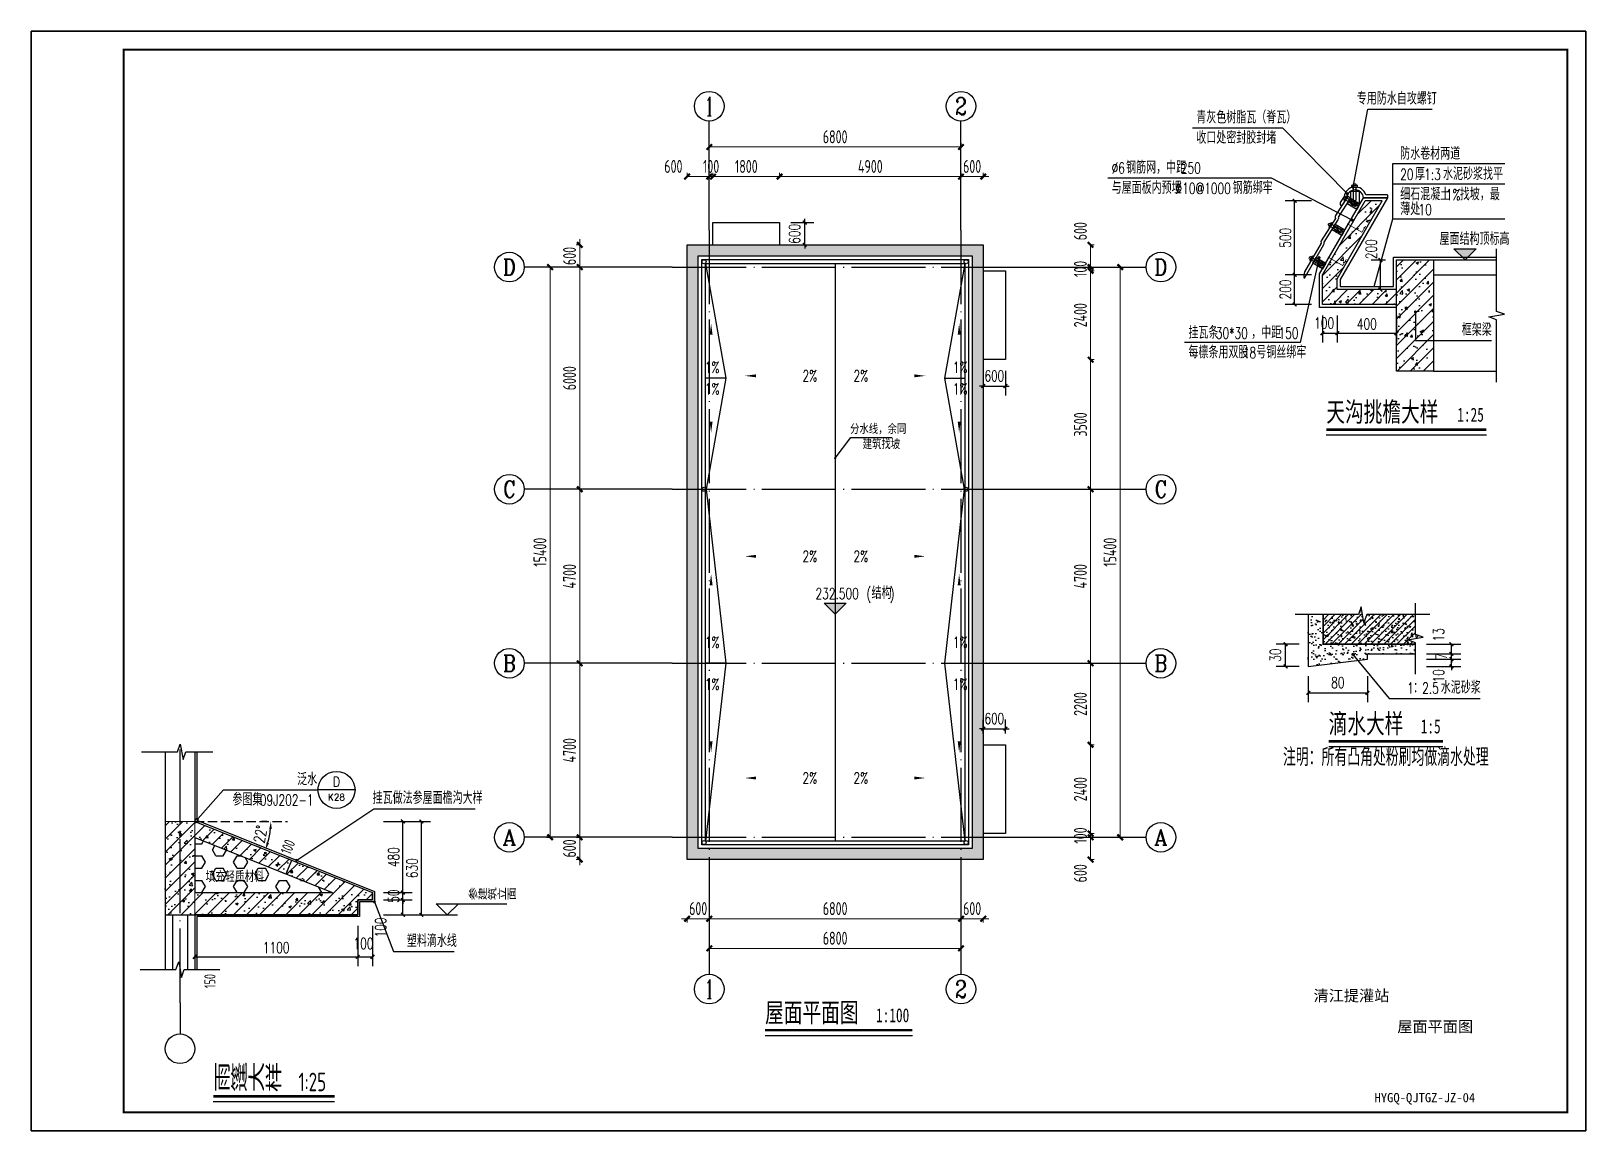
# Model space of a CAD drawing. Header units: millimetres. Extents: x 1742399 to 4898386, y 2481636 to 5226310.
# Drawn here: x 2117283 to 2159283, y 2586514 to 2616214 of the extents above; entities that cross this region are included whole.
import ezdxf
from ezdxf.enums import TextEntityAlignment as Align

# ---------------------------------------------------------------- set-up
doc = ezdxf.new("R2010")
doc.units = ezdxf.units.MM
doc.header["$LTSCALE"] = 1000
doc.linetypes.add('DASH', pattern=[0.35, 0.25, -0.1])
doc.linetypes.add('DOTE', pattern=[2.42, 2, -0.2, 0.02, -0.2])
for name, color, linetype in [('AXIS', 3, 'Continuous'), ('AXIS_TEXT', 7, 'Continuous'), ('DIM_ELEV', 3, 'Continuous'), ('DIM_LEAD', 3, 'Continuous'), ('DIM_SYMB', 3, 'Continuous'), ('DOTE', 1, 'DOTE'), ('G-屋顶', 2, 'Continuous'), ('PUB_DIM', 3, 'Continuous'), ('PUB_TEXT', 7, 'Continuous'), ('PUB_TITLE', 4, 'Continuous'), ('YHG-墙框柱', 4, 'Continuous'), ('YHG_柱', 4, 'Continuous'), ('YHG_楼板正筋', 190, 'Continuous'), ('YHG_粗线', 6, 'Continuous'), ('YHJ_公填', 8, 'Continuous'), ('YHJ_剖面_梁板', 4, 'Continuous'), ('YHJ_平面_屋顶', 150, 'Continuous'), ('YHJ_引出、索引', 3, 'Continuous'), ('YHJ_看线', 144, 'Continuous'), ('YHJ_立面_墙线中', 2, 'Continuous'), ('公用-尺寸', 3, 'Continuous'), ('公用-引出', 3, 'Continuous'), ('公用-符号', 3, 'Continuous'), ('公用-索引', 3, 'Continuous'), ('图框', 7, 'Continuous'), ('建筑-房间填充', 8, 'Continuous')]:
    doc.layers.add(name, color=color, linetype=linetype)
doc.layers.add('COLU_TH', color=7, linetype='ByLayer', lineweight=18)
doc.layers.add('Z-详图标注', color=3, linetype='ByLayer', lineweight=18)
doc.layers.add('YHG_内尺寸', color=3, linetype='Continuous', lineweight=18, transparency=0.16)
doc.styles.add('_TCH_AXIS', font='COMPLEX', dxfattribs={"bigfont": 'GBCBIG'})
doc.styles.add('_TCH_DIM', font='SIMPLEX', dxfattribs={"bigfont": 'GBCBIG'})
doc.styles.add('_TCH_DIM_T3', font='SIMPLEX', dxfattribs={"width": 0.705882, "bigfont": 'GBCBIG'})
doc.styles.add('_TCH_LABEL', font='COMPLEX', dxfattribs={"bigfont": 'GBCBIG'})
doc.styles.add('biaotilan', font='', dxfattribs={"width": 0.7})
doc.styles.add('COMPLEX', font='COMPLEX')
doc.styles.add('TSSD_Label', font='Tssdeng.shx', dxfattribs={"width": 0.7, "bigfont": 'hztxt.shx'})
doc.styles.add('TSSD_Rein', font='TSSDENG', dxfattribs={"width": 0.7, "bigfont": '@1HZTXT'})
doc.styles.add('TSSD_REIN_T3', font='tssdeng.shx', dxfattribs={"width": 0.7, "bigfont": 'hztxt.shx'})
doc.styles.get('biaotilan').set_extended_font_data('SimSun')
doc.dimstyles.new('_TCH_ARCH&&100', dxfattribs={"dimtxt": 350, "dimasz": 150, "dimexe": 100, "dimexo": 200, "dimgap": 100, "dimtad": 1, "dimdec": 0, "dimzin": 0, "dimdsep": 46, "dimtxsty": 'TSSD_REIN_T3', "dimblk": 'ARCHTICK', "dimcen": 0.09, "dimclrt": 7, "dimazin": 2, "dimtfac": 1, "dimtdec": 0, "dimtix": 1, "dimtmove": 2, "dimatfit": 3, "dimfxl": 1, "dimfxlon": 1, "dimtolj": 1, "dimtzin": 0, "dimlwd": 18, "dimlwe": 18, "dimarcsym": 0})
doc.dimstyles.new('_TCH_ARCH&&25', dxfattribs={"dimtxt": 74.375, "dimasz": 25, "dimexe": 62.5, "dimexo": 75, "dimgap": 25, "dimtad": 1, "dimdec": 0, "dimzin": 0, "dimdsep": 46, "dimtxsty": '_TCH_DIM_T3', "dimblk": 'ARCHTICK', "dimcen": 0.09, "dimclrt": 7, "dimazin": 2, "dimtfac": 1, "dimtdec": 0, "dimtix": 1, "dimtmove": 2, "dimatfit": 3, "dimfxl": 1, "dimtolj": 1, "dimtzin": 0, "dimarcsym": 0})
doc.dimstyles.new('_TCH_ARCH&&50', dxfattribs={"dimtxt": 148.75, "dimasz": 50, "dimexe": 125, "dimexo": 150, "dimgap": 63.125, "dimtad": 1, "dimdec": 0, "dimzin": 0, "dimdsep": 46, "dimtxsty": '_TCH_DIM_T3', "dimblk": 'ARCHTICK', "dimcen": 0.09, "dimclrt": 7, "dimazin": 2, "dimtfac": 1, "dimtdec": 0, "dimtix": 1, "dimtmove": 2, "dimatfit": 3, "dimfxl": 75, "dimtolj": 1, "dimtzin": 0, "dimarcsym": 0})
doc.dimstyles.new('_TCH_ARCH_MM_M&&100', dxfattribs={"dimtxt": 297.5, "dimasz": 100, "dimexe": 250, "dimexo": 300, "dimgap": 126.25, "dimtad": 1, "dimdec": 0, "dimzin": 0, "dimdsep": 46, "dimtxsty": '_TCH_DIM_T3', "dimblk": 'ARCHTICK', "dimcen": 0.09, "dimclrt": 7, "dimazin": 2, "dimtfac": 1, "dimtdec": 0, "dimtix": 1, "dimtmove": 2, "dimatfit": 3, "dimfxl": 75, "dimtolj": 1, "dimtzin": 0, "dimarcsym": 0})
doc.dimstyles.new('_TCH_ARROW&&25', dxfattribs={"dimtxt": 74.375, "dimasz": 50, "dimexe": 62.5, "dimexo": 75, "dimgap": 25, "dimtad": 1, "dimdec": 0, "dimzin": 0, "dimdsep": 46, "dimtxsty": '_TCH_DIM_T3', "dimcen": 0.09, "dimclrt": 7, "dimazin": 2, "dimtfac": 1, "dimtdec": 0, "dimtix": 1, "dimtmove": 2, "dimatfit": 3, "dimfxl": 1, "dimtolj": 1, "dimtzin": 0, "dimarcsym": 0})
doc.dimstyles.new('TSSD_100_100$0', dxfattribs={"dimscale": 0.66667, "dimtxt": 450, "dimasz": 1.28, "dimexe": 100, "dimexo": 250, "dimgap": 80, "dimtad": 1, "dimdec": 0, "dimzin": 0, "dimdsep": 46, "dimtxsty": 'TSSD_Rein', "dimblk": 'ARCHTICK', "dimblk1": 'XG', "dimblk2": 'XG', "dimsah": 1, "dimcen": 0, "dimdle": 100, "dimclrd": 3, "dimclre": 3, "dimclrt": 7, "dimazin": 0, "dimtfac": 1, "dimtdec": 0, "dimtix": 1, "dimtmove": 2, "dimatfit": 3, "dimldrblk": 'XG', "dimfxl": 1, "dimtvp": 0.7, "dimtolj": 1, "dimtzin": 0, "dimarcsym": 0})

msp = doc.modelspace()

# ---------------------------------------------------------------- texts
at = {"layer": 'DIM_ELEV', "color": 7, "style": '_TCH_DIM', "width": 0.705882}
for s, p in [('232.500', (2138476.5, 2600874.6)), ('(', (2139846.5, 2600874.6)), (')', (2140478, 2600874.6))]:
    msp.add_text(s, height=297.5, dxfattribs=at).set_placement(p)
at = {"layer": 'DIM_ELEV', "color": 7, "style": '_TCH_DIM'}
msp.add_text('结构', height=337.59, dxfattribs=at).set_placement((2139986.5, 2600874.6))
at = {"layer": 'DIM_LEAD', "color": 7, "style": '_TCH_DIM'}
msp.add_text('挂瓦做法参屋面檐沟大样', height=337.589, dxfattribs=at).set_placement((2126509.1, 2595343))
at = {"layer": 'DIM_SYMB', "color": 7}
for s, height, style, width, p in [('1%%%', 297.5, '_TCH_DIM', 0.705882, (2135482.1, 2606982.4)), ('2%%%', 297.5, '_TCH_DIM', 0.705882, (2138125.1, 2606756.2)), ('2%%%', 297.5, '_TCH_DIM', 0.705882, (2139499.9, 2606756.2)), ('1%%%', 297.5, '_TCH_DIM', 0.705882, (2142182.9, 2606982.4)), ('1%%%', 297.5, '_TCH_DIM', 0.705882, (2135482.1, 2606404.8)), ('1%%%', 297.5, '_TCH_DIM', 0.705882, (2142182.9, 2606404.8)), ('2%%%', 297.5, '_TCH_DIM', 0.705882, (2138125.1, 2601881.9)), ('2%%%', 297.5, '_TCH_DIM', 0.705882, (2139499.9, 2601881.9)), ('1%%%', 297.5, '_TCH_DIM', 0.705882, (2135482.1, 2599559)), ('1%%%', 297.5, '_TCH_DIM', 0.705882, (2142182.9, 2599559)), ('1%%%', 297.5, '_TCH_DIM', 0.705882, (2135482.1, 2598428.2)), ('1%%%', 297.5, '_TCH_DIM', 0.705882, (2142182.9, 2598428.2)), ('2%%%', 297.5, '_TCH_DIM', 0.705882, (2138125.1, 2595894.8)), ('2%%%', 297.5, '_TCH_DIM', 0.705882, (2139499.9, 2595894.8)), ('填充轻质材料', 300, 'TSSD_Label', 0.7, (2122000.3, 2593233.7)), ('屋面平面图', 528.69, 'biaotilan', 0.7, (2137110.3, 2589448.1)), ('1:100', 377.64, 'biaotilan', 0.7, (2140106.4, 2589448.1)), ('雨篷大样', 700, 'TSSD_Rein', 0.7, (2122202.5, 2587586.4)), ('1:25', 500, 'TSSD_Rein', 0.7, (2124505.4, 2587586.4))]:
    msp.add_text(s, height=height, dxfattribs=dict(at, style=style, width=width)).set_placement(p)
at = {"layer": 'DIM_SYMB', "color": 7, "style": 'TSSD_Label', "width": 0.7}
msp.add_text('150', height=300, rotation=90, dxfattribs=at).set_placement((2122264.2, 2590368.3))
at = {"layer": 'PUB_TEXT', "style": 'TSSD_Rein', "width": 0.7}
msp.add_text('参建筑立面', height=297.5, dxfattribs=at).set_placement((2129088.4, 2592754.9))
at = {"layer": 'YHJ_引出、索引', "color": 7, "style": '_TCH_DIM'}
for s, p in [('分水线，余同', (2139406.2, 2605335.9)), ('建筑找坡', (2139746.9, 2604927))]:
    msp.add_text(s, height=253.19, dxfattribs=at).set_placement(p)
at = {"layer": '公用-引出', "color": 7, "style": '_TCH_DIM'}
msp.add_text('塑料滴水线', height=337.59, dxfattribs=at).set_placement((2127434.2, 2591481.6))
at = {"layer": '公用-索引', "color": 7, "style": '_TCH_DIM'}
for s, p in [('泛水', (2124470, 2595845.9)), ('参图集', (2122720.8, 2595300.8))]:
    msp.add_text(s, height=337.59, dxfattribs=at).set_placement(p)
at = {"layer": '公用-索引', "color": 7, "style": '_TCH_LABEL'}
for s, height, p, p2 in [('D', 255.9, (2125429.4, 2595815.6), (2125636.6, 2595815.6)), ('K28', 173.56, (2125301.6, 2595440.9), (2125764.4, 2595440.9))]:
    msp.add_text(s, height=height, dxfattribs=at).set_placement(p, p2, align=Align.FIT)
at = {"layer": '公用-索引', "color": 7, "style": '_TCH_DIM', "width": 0.705882}
msp.add_text('09J202-1', height=297.5, dxfattribs=at).set_placement((2123458, 2595300.8))
at = {"layer": '图框', "style": 'biaotilan'}
for s, height, p in [('清江提灌站', 300, (2151927.4, 2590016.2)), ('屋面平面图', 300, (2154190.1, 2589180.3)), ('HYGQ-QJTGZ-JZ-04', 250, (2153572.4, 2587288.4))]:
    msp.add_text(s, height=height, dxfattribs=at).set_placement(p)

# ---------------------------------------------------------------- blocks, each defined once
blk = doc.blocks.new('_ArchTick')
at = {"color": 0, "linetype": 'ByBlock', "const_width": 0.4}
blk.add_lwpolyline([(-0.5, -0.5), (0.5, 0.5)], dxfattribs=at)
blk = doc.blocks.new('*D765')
at = {"layer": 'Defpoints', "color": 0, "transparency": 16777216}
for p in [(1965, 782), (1965, 652), (2452, 782)]:
    blk.add_point(p, dxfattribs=at)
at = {"layer": 'PUB_DIM', "color": 0, "lineweight": -2, "transparency": 16777216}
for p, q in [((2115, 782), (2577, 782)), ((2115, 652), (2577, 652)), ((2452, 652), (2452, 782))]:
    blk.add_line(p, q, dxfattribs=at)
at = {"layer": 'PUB_DIM', "color": 0, "lineweight": -2, "transparency": 16777216, "xscale": 50, "yscale": 50, "zscale": 50}
for p, rotation in [((2452, 782), 90), ((2452, 652), 270)]:
    blk.add_blockref('_ArchTick', p, dxfattribs=dict(at, rotation=rotation))
at = {"layer": 'PUB_DIM', "color": 7, "transparency": 16777216, "insert": (2279, 907), "char_height": 148.8, "attachment_point": 5, "rotation": 90, "style": '_TCH_DIM_T3'}
blk.add_mtext('\\A1;13', dxfattribs=at)
blk = doc.blocks.new('*D766')
at = {"layer": 'Defpoints', "color": 0, "transparency": 16777216}
for p in [(1965, 652), (2452, 652), (1965, 582)]:
    blk.add_point(p, dxfattribs=at)
at = {"layer": 'PUB_DIM', "color": 0, "lineweight": -2, "transparency": 16777216}
for p, q in [((2115, 652), (2577, 652)), ((2452, 652), (2452, 702)), ((2452, 582), (2452, 652)), ((2115, 582), (2577, 582)), ((2452, 582), (2452, 532))]:
    blk.add_line(p, q, dxfattribs=at)
at = {"layer": 'PUB_DIM', "color": 0, "lineweight": -2, "transparency": 16777216, "xscale": 50, "yscale": 50, "zscale": 50}
for p, rotation in [((2452, 652), 270), ((2452, 582), 90)]:
    blk.add_blockref('_ArchTick', p, dxfattribs=dict(at, rotation=rotation))
at = {"layer": 'PUB_DIM', "color": 7, "transparency": 16777216, "insert": (2314, 617), "char_height": 148.8, "attachment_point": 5, "rotation": 90, "style": '_TCH_DIM_T3'}
blk.add_mtext('\\A1;7', dxfattribs=at)
blk = doc.blocks.new('*D767')
at = {"layer": 'Defpoints', "color": 0, "transparency": 16777216}
for p in [(1965, 582), (1965, 482), (2452, 582)]:
    blk.add_point(p, dxfattribs=at)
at = {"layer": 'PUB_DIM', "color": 0, "lineweight": -2, "transparency": 16777216}
for p, q in [((2452, 582), (2452, 632)), ((2115, 582), (2577, 582)), ((2115, 482), (2577, 482)), ((2452, 482), (2452, 582)), ((2452, 482), (2452, 432))]:
    blk.add_line(p, q, dxfattribs=at)
at = {"layer": 'PUB_DIM', "color": 0, "lineweight": -2, "transparency": 16777216, "xscale": 50, "yscale": 50, "zscale": 50}
for p, rotation in [((2452, 582), 270), ((2452, 482), 90)]:
    blk.add_blockref('_ArchTick', p, dxfattribs=dict(at, rotation=rotation))
at = {"layer": 'PUB_DIM', "color": 7, "transparency": 16777216, "insert": (2279, 357), "char_height": 148.8, "attachment_point": 5, "rotation": 90, "style": '_TCH_DIM_T3'}
blk.add_mtext('\\A1;10', dxfattribs=at)
blk = doc.blocks.new('*D768')
at = {"layer": 'Defpoints', "color": 0, "transparency": 16777216}
for p in [(518, 502), (1318, 502), (1318, 125)]:
    blk.add_point(p, dxfattribs=at)
at = {"layer": 'PUB_DIM', "color": 0, "lineweight": -2, "transparency": 16777216}
for p, q in [((518, 352), (518, 0)), ((1318, 352), (1318, 0)), ((518, 125), (1318, 125))]:
    blk.add_line(p, q, dxfattribs=at)
at = {"layer": 'PUB_DIM', "color": 0, "lineweight": -2, "transparency": 16777216, "xscale": 50, "yscale": 50, "zscale": 50, "rotation": 180}
blk.add_blockref('_ArchTick', (518, 125), dxfattribs=at)
at = {"layer": 'PUB_DIM', "color": 0, "lineweight": -2, "transparency": 16777216, "xscale": 50, "yscale": 50, "zscale": 50}
blk.add_blockref('_ArchTick', (1318, 125), dxfattribs=at)
at = {"layer": 'PUB_DIM', "color": 7, "transparency": 16777216, "insert": (918, 263), "char_height": 148.8, "attachment_point": 5, "style": '_TCH_DIM_T3'}
blk.add_mtext('\\A1;80', dxfattribs=at)
blk = doc.blocks.new('*D769')
at = {"layer": 'Defpoints', "color": 0, "transparency": 16777216}
for p in [(212, 782), (545, 782), (545, 482)]:
    blk.add_point(p, dxfattribs=at)
at = {"layer": 'PUB_DIM', "color": 0, "lineweight": -2, "transparency": 16777216}
for p, q in [((395, 782), (87, 782)), ((212, 482), (212, 782)), ((395, 482), (87, 482))]:
    blk.add_line(p, q, dxfattribs=at)
at = {"layer": 'PUB_DIM', "color": 0, "lineweight": -2, "transparency": 16777216, "xscale": 50, "yscale": 50, "zscale": 50}
for p, rotation in [((212, 782), 90), ((212, 482), 270)]:
    blk.add_blockref('_ArchTick', p, dxfattribs=dict(at, rotation=rotation))
at = {"layer": 'PUB_DIM', "color": 7, "transparency": 16777216, "insert": (74, 632), "char_height": 148.8, "attachment_point": 5, "rotation": 90, "style": '_TCH_DIM_T3'}
blk.add_mtext('\\A1;30', dxfattribs=at)
blk = doc.blocks.new('*D93')
at = {"layer": 'Defpoints', "color": 0, "transparency": 16777216}
for p in [(2126502, 2592750), (2127326, 2592750), (2126502, 2592350)]:
    blk.add_point(p, dxfattribs=at)
at = {"layer": 'PUB_DIM', "color": 0, "lineweight": -2, "transparency": 16777216}
for p, q in [((2126802, 2592750), (2127576, 2592750)), ((2127326, 2592350), (2127326, 2592750)), ((2126802, 2592350), (2127576, 2592350))]:
    blk.add_line(p, q, dxfattribs=at)
at = {"layer": 'PUB_DIM', "color": 0, "lineweight": -2, "transparency": 16777216, "xscale": 100, "yscale": 100, "zscale": 100}
for p, rotation in [((2127326, 2592750), 90), ((2127326, 2592350), 270)]:
    blk.add_blockref('_ArchTick', p, dxfattribs=dict(at, rotation=rotation))
at = {"layer": 'PUB_DIM', "color": 7, "transparency": 16777216, "insert": (2126726, 2592011), "char_height": 297.5, "attachment_point": 5, "rotation": 90, "style": '_TCH_DIM_T3'}
blk.add_mtext('\\A1;100', dxfattribs=at)
blk = doc.blocks.new('*D94')
at = {"layer": 'Defpoints', "color": 0, "transparency": 16777216}
for p in [(2126502, 2592950), (2126502, 2592750), (2127326, 2592950)]:
    blk.add_point(p, dxfattribs=at)
at = {"layer": 'PUB_DIM', "color": 0, "lineweight": -2, "transparency": 16777216}
for p, q in [((2126802, 2592950), (2127576, 2592950)), ((2126802, 2592750), (2127576, 2592750)), ((2127326, 2592950), (2127326, 2593050)), ((2127326, 2592750), (2127326, 2592950)), ((2127326, 2592750), (2127326, 2592650))]:
    blk.add_line(p, q, dxfattribs=at)
at = {"layer": 'PUB_DIM', "color": 0, "lineweight": -2, "transparency": 16777216, "xscale": 100, "yscale": 100, "zscale": 100}
for p, rotation in [((2127326, 2592950), 270), ((2127326, 2592750), 90)]:
    blk.add_blockref('_ArchTick', p, dxfattribs=dict(at, rotation=rotation))
at = {"layer": 'PUB_DIM', "color": 7, "transparency": 16777216, "insert": (2127077, 2592850), "char_height": 297.5, "attachment_point": 5, "rotation": 90, "style": '_TCH_DIM_T3'}
blk.add_mtext('\\A1;50', dxfattribs=at)
blk = doc.blocks.new('*D95')
at = {"layer": 'Defpoints', "color": 0, "transparency": 16777216}
for p in [(2126502, 2594870), (2127326, 2594870), (2126502, 2592950)]:
    blk.add_point(p, dxfattribs=at)
at = {"layer": 'PUB_DIM', "color": 0, "lineweight": -2, "transparency": 16777216}
for p, q in [((2126802, 2594870), (2127576, 2594870)), ((2127326, 2592950), (2127326, 2594870)), ((2126802, 2592950), (2127576, 2592950))]:
    blk.add_line(p, q, dxfattribs=at)
at = {"layer": 'PUB_DIM', "color": 0, "lineweight": -2, "transparency": 16777216, "xscale": 100, "yscale": 100, "zscale": 100}
for p, rotation in [((2127326, 2594870), 90), ((2127326, 2592950), 270)]:
    blk.add_blockref('_ArchTick', p, dxfattribs=dict(at, rotation=rotation))
at = {"layer": 'PUB_DIM', "color": 7, "transparency": 16777216, "insert": (2127077, 2593910), "char_height": 297.5, "attachment_point": 5, "rotation": 90, "style": '_TCH_DIM_T3'}
blk.add_mtext('\\A1;480', dxfattribs=at)
blk = doc.blocks.new('*D96')
at = {"layer": 'Defpoints', "color": 0, "transparency": 16777216}
for p in [(2126502, 2594870), (2127825, 2594870), (2126502, 2592350)]:
    blk.add_point(p, dxfattribs=at)
at = {"layer": 'PUB_DIM', "color": 0, "lineweight": -2, "transparency": 16777216}
for p, q in [((2126802, 2594870), (2128075, 2594870)), ((2127825, 2592350), (2127825, 2594870)), ((2126802, 2592350), (2128075, 2592350))]:
    blk.add_line(p, q, dxfattribs=at)
at = {"layer": 'PUB_DIM', "color": 0, "lineweight": -2, "transparency": 16777216, "xscale": 100, "yscale": 100, "zscale": 100}
for p, rotation in [((2127825, 2594870), 90), ((2127825, 2592350), 270)]:
    blk.add_blockref('_ArchTick', p, dxfattribs=dict(at, rotation=rotation))
at = {"layer": 'PUB_DIM', "color": 7, "transparency": 16777216, "insert": (2127576, 2593610), "char_height": 297.5, "attachment_point": 5, "rotation": 90, "style": '_TCH_DIM_T3'}
blk.add_mtext('\\A1;630', dxfattribs=at)
blk = doc.blocks.new('*D97')
at = {"layer": 'Defpoints', "color": 0, "transparency": 16777216}
for p in [(2126106, 2592350), (2126506, 2592350), (2126506, 2591215)]:
    blk.add_point(p, dxfattribs=at)
at = {"layer": 'PUB_DIM', "color": 0, "lineweight": -2, "transparency": 16777216}
for p, q in [((2126106, 2592050), (2126106, 2590965)), ((2126506, 2592050), (2126506, 2590965)), ((2126106, 2591215), (2126506, 2591215))]:
    blk.add_line(p, q, dxfattribs=at)
at = {"layer": 'PUB_DIM', "color": 0, "lineweight": -2, "transparency": 16777216, "xscale": 100, "yscale": 100, "zscale": 100, "rotation": 180}
blk.add_blockref('_ArchTick', (2126106, 2591215), dxfattribs=at)
at = {"layer": 'PUB_DIM', "color": 0, "lineweight": -2, "transparency": 16777216, "xscale": 100, "yscale": 100, "zscale": 100}
blk.add_blockref('_ArchTick', (2126506, 2591215), dxfattribs=at)
at = {"layer": 'PUB_DIM', "color": 7, "transparency": 16777216, "insert": (2126260, 2591575), "char_height": 297.5, "attachment_point": 5, "style": '_TCH_DIM_T3'}
blk.add_mtext('\\A1;100', dxfattribs=at)
blk = doc.blocks.new('*D98')
at = {"layer": 'Defpoints', "color": 0, "transparency": 16777216}
for p in [(2121706, 2592350), (2126106, 2592350), (2126106, 2591215)]:
    blk.add_point(p, dxfattribs=at)
at = {"layer": 'PUB_DIM', "color": 0, "lineweight": -2, "transparency": 16777216}
for p, q in [((2121706, 2592050), (2121706, 2590965)), ((2126106, 2592050), (2126106, 2590965)), ((2121706, 2591215), (2126106, 2591215))]:
    blk.add_line(p, q, dxfattribs=at)
at = {"layer": 'PUB_DIM', "color": 0, "lineweight": -2, "transparency": 16777216, "xscale": 100, "yscale": 100, "zscale": 100, "rotation": 180}
blk.add_blockref('_ArchTick', (2121706, 2591215), dxfattribs=at)
at = {"layer": 'PUB_DIM', "color": 0, "lineweight": -2, "transparency": 16777216, "xscale": 100, "yscale": 100, "zscale": 100}
blk.add_blockref('_ArchTick', (2126106, 2591215), dxfattribs=at)
at = {"layer": 'PUB_DIM', "color": 7, "transparency": 16777216, "insert": (2123906, 2591463), "char_height": 297.5, "attachment_point": 5, "style": '_TCH_DIM_T3'}
blk.add_mtext('\\A1;1100', dxfattribs=at)
blk = doc.blocks.new('*D99')
at = {"layer": 'Defpoints', "color": 0, "transparency": 16777216}
for p in [(2121706, 2594870), (2123960, 2594870), (2123694, 2594354), (2123799, 2594033)]:
    blk.add_point(p, dxfattribs=at)
at = {"layer": 'PUB_DIM', "color": 0, "lineweight": -2, "transparency": 16777216}
for p, q in [((2123660, 2594870), (2123510, 2594870)), ((2123520, 2594144), (2123381, 2594200))]:
    blk.add_line(p, q, dxfattribs=at)
blk.add_arc((2121706, 2594870), 2054, 343.7805, 354.4196, dxfattribs=at)
at = {"layer": 'PUB_DIM', "color": 0, "transparency": 16777216}
for points in [[(2123717, 2594672), (2123784, 2594668), (2123760, 2594870)], [(2123710, 2594285), (2123647, 2594307), (2123613, 2594107)]]:
    blk.add_solid(points, dxfattribs=at)
at = {"layer": 'PUB_DIM', "color": 7, "transparency": 16777216, "insert": (2123479, 2594528), "char_height": 297.5, "attachment_point": 5, "rotation": 79.1001, "style": '_TCH_DIM_T3'}
blk.add_mtext('\\A1;22°', dxfattribs=at)
blk = doc.blocks.new('XG')
blk.add_line((-2, 0), (2, 0))
at = {"const_width": 0.45}
blk.add_lwpolyline([(-0.7, -0.7), (0.7, 0.7)], dxfattribs=at)
blk = doc.blocks.new('*D100')
at = {"layer": 'Defpoints', "color": 0, "ltscale": 100, "transparency": 16777216}
for p in [(2124323, 2593823), (2124323, 2593823), (2124175, 2593452)]:
    blk.add_point(p, dxfattribs=at)
at = {"layer": 'YHG_内尺寸', "color": 3, "lineweight": -2, "ltscale": 100, "transparency": 16777216}
for p, q in [((2124020, 2593513), (2124113, 2593476)), ((2124168, 2593885), (2124261, 2593848)), ((2124175, 2593452), (2124323, 2593822))]:
    blk.add_line(p, q, dxfattribs=at)
at = {"layer": 'YHG_内尺寸', "color": 3, "lineweight": -2, "ltscale": 100, "transparency": 16777216, "xscale": 0.8533376, "yscale": 0.8533376, "zscale": 0.8533376}
for p, rotation in [((2124323, 2593823), 68.20000000004147), ((2124175, 2593452), 248.2000000000415)]:
    blk.add_blockref('XG', p, dxfattribs=dict(at, rotation=rotation))
at = {"layer": 'YHG_内尺寸', "color": 7, "ltscale": 100, "transparency": 16777216, "insert": (2124220, 2594182), "char_height": 300, "attachment_point": 5, "rotation": 68.2, "style": 'TSSD_Rein'}
blk.add_mtext('\\A1;100', dxfattribs=at)
blk = doc.blocks.new('HAYJZ A3')
blk.add_lwpolyline([(4975, -403417), (46975, -403417), (46975, -433117), (4975, -433117), (4975, -403417)])
at = {"const_width": 50}
blk.add_lwpolyline([(7475, -403917), (46475, -403917), (46475, -432617), (7475, -432617), (7475, -403917)], dxfattribs=at)
at = {"layer": 'PUB_TITLE'}
blk.add_lwpolyline([(4975, -433117), (46975, -433117), (46975, -403417), (4975, -403417)], close=True, dxfattribs=at)
blk = doc.blocks.new('*D770')
at = {"layer": 'Defpoints', "color": 0, "transparency": 16777216}
for p in [(2115765, 2621752), (2116165, 2621752), (2116165, 2621558)]:
    blk.add_point(p, dxfattribs=at)
at = {"layer": '公用-尺寸', "color": 0, "lineweight": -2, "transparency": 16777216}
for p, q in [((2115765, 2621677), (2115765, 2621495)), ((2116165, 2621677), (2116165, 2621495)), ((2115765, 2621558), (2116165, 2621558))]:
    blk.add_line(p, q, dxfattribs=at)
at = {"layer": '公用-尺寸', "color": 0, "lineweight": -2, "transparency": 16777216, "xscale": 25, "yscale": 25, "zscale": 25, "rotation": 180}
blk.add_blockref('_ArchTick', (2115765, 2621558), dxfattribs=at)
at = {"layer": '公用-尺寸', "color": 0, "lineweight": -2, "transparency": 16777216, "xscale": 25, "yscale": 25, "zscale": 25}
blk.add_blockref('_ArchTick', (2116165, 2621558), dxfattribs=at)
at = {"layer": '公用-尺寸', "color": 7, "transparency": 16777216, "insert": (2115965, 2621620), "char_height": 74.4, "attachment_point": 5, "style": '_TCH_DIM_T3'}
blk.add_mtext('\\A1;400', dxfattribs=at)
blk = doc.blocks.new('*D771')
at = {"layer": 'Defpoints', "color": 0, "transparency": 16777216}
for p in [(2115665, 2621752), (2115765, 2621752), (2115765, 2621558)]:
    blk.add_point(p, dxfattribs=at)
at = {"layer": '公用-尺寸', "color": 0, "lineweight": -2, "transparency": 16777216}
for p, q in [((2115665, 2621677), (2115665, 2621495)), ((2115765, 2621677), (2115765, 2621495)), ((2115665, 2621558), (2115765, 2621558))]:
    blk.add_line(p, q, dxfattribs=at)
at = {"layer": '公用-尺寸', "color": 0, "lineweight": -2, "transparency": 16777216, "xscale": 25, "yscale": 25, "zscale": 25, "rotation": 180}
blk.add_blockref('_ArchTick', (2115665, 2621558), dxfattribs=at)
at = {"layer": '公用-尺寸', "color": 0, "lineweight": -2, "transparency": 16777216, "xscale": 25, "yscale": 25, "zscale": 25}
blk.add_blockref('_ArchTick', (2115765, 2621558), dxfattribs=at)
at = {"layer": '公用-尺寸', "color": 7, "transparency": 16777216, "insert": (2115677, 2621626), "char_height": 74.4, "attachment_point": 5, "style": '_TCH_DIM_T3'}
blk.add_mtext('\\A1;100', dxfattribs=at)
blk = doc.blocks.new('*D772')
at = {"layer": 'Defpoints', "color": 0, "transparency": 16777216}
for p in [(2115477, 2621952), (2115665, 2621952), (2115665, 2621752)]:
    blk.add_point(p, dxfattribs=at)
at = {"layer": '公用-尺寸', "color": 0, "lineweight": -2, "transparency": 16777216}
for p, q in [((2115590, 2621952), (2115414, 2621952)), ((2115477, 2621752), (2115477, 2621952)), ((2115590, 2621752), (2115414, 2621752))]:
    blk.add_line(p, q, dxfattribs=at)
at = {"layer": '公用-尺寸', "color": 0, "lineweight": -2, "transparency": 16777216, "xscale": 25, "yscale": 25, "zscale": 25}
for p, rotation in [((2115477, 2621952), 90), ((2115477, 2621752), 270)]:
    blk.add_blockref('_ArchTick', p, dxfattribs=dict(at, rotation=rotation))
at = {"layer": '公用-尺寸', "color": 7, "transparency": 16777216, "insert": (2115415, 2621852), "char_height": 74.4, "attachment_point": 5, "rotation": 90, "style": '_TCH_DIM_T3'}
blk.add_mtext('\\A1;200', dxfattribs=at)
blk = doc.blocks.new('*D773')
at = {"layer": 'Defpoints', "color": 0, "transparency": 16777216}
for p in [(2115477, 2622452), (2115665, 2622452), (2115665, 2621952)]:
    blk.add_point(p, dxfattribs=at)
at = {"layer": '公用-尺寸', "color": 0, "lineweight": -2, "transparency": 16777216}
for p, q in [((2115590, 2622452), (2115414, 2622452)), ((2115477, 2621952), (2115477, 2622452)), ((2115590, 2621952), (2115414, 2621952))]:
    blk.add_line(p, q, dxfattribs=at)
at = {"layer": '公用-尺寸', "color": 0, "lineweight": -2, "transparency": 16777216, "xscale": 25, "yscale": 25, "zscale": 25}
for p, rotation in [((2115477, 2622452), 90), ((2115477, 2621952), 270)]:
    blk.add_blockref('_ArchTick', p, dxfattribs=dict(at, rotation=rotation))
at = {"layer": '公用-尺寸', "color": 7, "transparency": 16777216, "insert": (2115415, 2622202), "char_height": 74.4, "attachment_point": 5, "rotation": 90, "style": '_TCH_DIM_T3'}
blk.add_mtext('\\A1;500', dxfattribs=at)
blk = doc.blocks.new('*D774')
at = {"layer": 'Defpoints', "color": 0, "transparency": 16777216}
for p in [(2116056, 2622052), (2116165, 2622052), (2116165, 2621852)]:
    blk.add_point(p, dxfattribs=at)
at = {"layer": '公用-尺寸', "color": 0, "lineweight": -2, "transparency": 16777216}
for p, q in [((2116090, 2622052), (2115994, 2622052)), ((2116056, 2621852), (2116056, 2622052)), ((2116090, 2621852), (2115994, 2621852))]:
    blk.add_line(p, q, dxfattribs=at)
at = {"layer": '公用-尺寸', "color": 0, "lineweight": -2, "transparency": 16777216, "xscale": 25, "yscale": 25, "zscale": 25}
for p, rotation in [((2116056, 2622052), 90), ((2116056, 2621852), 270)]:
    blk.add_blockref('_ArchTick', p, dxfattribs=dict(at, rotation=rotation))
at = {"layer": '公用-尺寸', "color": 7, "transparency": 16777216, "insert": (2115994, 2622125), "char_height": 74.4, "attachment_point": 5, "rotation": 90, "style": '_TCH_DIM_T3'}
blk.add_mtext('\\A1;200', dxfattribs=at)
blk = doc.blocks.new('_AXISO')
blk.add_circle((0, 0), 0.5)
at = {"layer": 'AXIS_TEXT', "style": 'COMPLEX', "width": 1.041667}
blk.add_attdef('A', text='', height=0.56, dxfattribs=at).set_placement((-0.25, -0.28), (0.25, -0.28), align=Align.FIT)
blk = doc.blocks.new('*D348')
at = {"layer": 'AXIS', "color": 0, "lineweight": 18, "transparency": 16777216}
for p, q in [((2131304, 2609842), (2131203, 2609842)), ((2131303, 2594442), (2131303, 2609842)), ((2131304, 2594442), (2131203, 2594442))]:
    blk.add_line(p, q, dxfattribs=at)
at = {"layer": 'Defpoints', "color": 0, "transparency": 16777216}
for p in [(2131303, 2609842), (2134603, 2609842), (2134603, 2594442)]:
    blk.add_point(p, dxfattribs=at)
at = {"layer": 'AXIS', "color": 0, "lineweight": 18, "transparency": 16777216, "xscale": 150, "yscale": 150, "zscale": 150}
for p, rotation in [((2131303, 2609842), 90), ((2131303, 2594442), 270)]:
    blk.add_blockref('_ArchTick', p, dxfattribs=dict(at, rotation=rotation))
at = {"layer": 'AXIS', "color": 7, "transparency": 16777216, "insert": (2131028, 2602142), "char_height": 350, "attachment_point": 5, "rotation": 90, "style": 'TSSD_REIN_T3'}
blk.add_mtext('\\A1;15400', dxfattribs=at)
blk = doc.blocks.new('*D349')
at = {"layer": 'AXIS', "color": 0, "lineweight": 18, "transparency": 16777216}
for p, q in [((2132104, 2610442), (2132003, 2610442)), ((2132103, 2610442), (2132103, 2610592)), ((2132103, 2609842), (2132103, 2610442)), ((2132104, 2609842), (2132003, 2609842)), ((2132103, 2609842), (2132103, 2609692))]:
    blk.add_line(p, q, dxfattribs=at)
at = {"layer": 'Defpoints', "color": 0, "transparency": 16777216}
for p in [(2132103, 2610442), (2134603, 2610442), (2134603, 2609842)]:
    blk.add_point(p, dxfattribs=at)
at = {"layer": 'AXIS', "color": 0, "lineweight": 18, "transparency": 16777216, "xscale": 150, "yscale": 150, "zscale": 150}
for p, rotation in [((2132103, 2610442), 270), ((2132103, 2609842), 90)]:
    blk.add_blockref('_ArchTick', p, dxfattribs=dict(at, rotation=rotation))
at = {"layer": 'AXIS', "color": 7, "transparency": 16777216, "insert": (2131828, 2610142), "char_height": 350, "attachment_point": 5, "rotation": 90, "style": 'TSSD_REIN_T3'}
blk.add_mtext('\\A1;600', dxfattribs=at)
blk = doc.blocks.new('*D350')
at = {"layer": 'AXIS', "color": 0, "lineweight": 18, "transparency": 16777216}
for p, q in [((2132104, 2609842), (2132003, 2609842)), ((2132103, 2603842), (2132103, 2609842)), ((2132104, 2603842), (2132003, 2603842))]:
    blk.add_line(p, q, dxfattribs=at)
at = {"layer": 'Defpoints', "color": 0, "transparency": 16777216}
for p in [(2132103, 2609842), (2134603, 2609842), (2134603, 2603842)]:
    blk.add_point(p, dxfattribs=at)
at = {"layer": 'AXIS', "color": 0, "lineweight": 18, "transparency": 16777216, "xscale": 150, "yscale": 150, "zscale": 150}
for p, rotation in [((2132103, 2609842), 90), ((2132103, 2603842), 270)]:
    blk.add_blockref('_ArchTick', p, dxfattribs=dict(at, rotation=rotation))
at = {"layer": 'AXIS', "color": 7, "transparency": 16777216, "insert": (2131828, 2606842), "char_height": 350, "attachment_point": 5, "rotation": 90, "style": 'TSSD_REIN_T3'}
blk.add_mtext('\\A1;6000', dxfattribs=at)
blk = doc.blocks.new('*D351')
at = {"layer": 'AXIS', "color": 0, "lineweight": 18, "transparency": 16777216}
for p, q in [((2132104, 2603842), (2132003, 2603842)), ((2132103, 2599142), (2132103, 2603842)), ((2132104, 2599142), (2132003, 2599142))]:
    blk.add_line(p, q, dxfattribs=at)
at = {"layer": 'Defpoints', "color": 0, "transparency": 16777216}
for p in [(2132103, 2603842), (2134603, 2603842), (2134603, 2599142)]:
    blk.add_point(p, dxfattribs=at)
at = {"layer": 'AXIS', "color": 0, "lineweight": 18, "transparency": 16777216, "xscale": 150, "yscale": 150, "zscale": 150}
for p, rotation in [((2132103, 2603842), 90), ((2132103, 2599142), 270)]:
    blk.add_blockref('_ArchTick', p, dxfattribs=dict(at, rotation=rotation))
at = {"layer": 'AXIS', "color": 7, "transparency": 16777216, "insert": (2131828, 2601492), "char_height": 350, "attachment_point": 5, "rotation": 90, "style": 'TSSD_REIN_T3'}
blk.add_mtext('\\A1;4700', dxfattribs=at)
blk = doc.blocks.new('*D352')
at = {"layer": 'AXIS', "color": 0, "lineweight": 18, "transparency": 16777216}
for p, q in [((2132104, 2599142), (2132003, 2599142)), ((2132103, 2594442), (2132103, 2599142)), ((2132104, 2594442), (2132003, 2594442))]:
    blk.add_line(p, q, dxfattribs=at)
at = {"layer": 'Defpoints', "color": 0, "transparency": 16777216}
for p in [(2132103, 2599142), (2134603, 2599142), (2134603, 2594442)]:
    blk.add_point(p, dxfattribs=at)
at = {"layer": 'AXIS', "color": 0, "lineweight": 18, "transparency": 16777216, "xscale": 150, "yscale": 150, "zscale": 150}
for p, rotation in [((2132103, 2599142), 90), ((2132103, 2594442), 270)]:
    blk.add_blockref('_ArchTick', p, dxfattribs=dict(at, rotation=rotation))
at = {"layer": 'AXIS', "color": 7, "transparency": 16777216, "insert": (2131828, 2596792), "char_height": 350, "attachment_point": 5, "rotation": 90, "style": 'TSSD_REIN_T3'}
blk.add_mtext('\\A1;4700', dxfattribs=at)
blk = doc.blocks.new('*D353')
at = {"layer": 'AXIS', "color": 0, "lineweight": 18, "transparency": 16777216}
for p, q in [((2132104, 2594442), (2132003, 2594442)), ((2132103, 2594442), (2132103, 2594592)), ((2132103, 2593842), (2132103, 2594442)), ((2132104, 2593842), (2132003, 2593842)), ((2132103, 2593842), (2132103, 2593692))]:
    blk.add_line(p, q, dxfattribs=at)
at = {"layer": 'Defpoints', "color": 0, "transparency": 16777216}
for p in [(2132103, 2594442), (2134603, 2594442), (2134603, 2593842)]:
    blk.add_point(p, dxfattribs=at)
at = {"layer": 'AXIS', "color": 0, "lineweight": 18, "transparency": 16777216, "xscale": 150, "yscale": 150, "zscale": 150}
for p, rotation in [((2132103, 2594442), 270), ((2132103, 2593842), 90)]:
    blk.add_blockref('_ArchTick', p, dxfattribs=dict(at, rotation=rotation))
at = {"layer": 'AXIS', "color": 7, "transparency": 16777216, "insert": (2131828, 2594142), "char_height": 350, "attachment_point": 5, "rotation": 90, "style": 'TSSD_REIN_T3'}
blk.add_mtext('\\A1;600', dxfattribs=at)
blk = doc.blocks.new('*D354')
at = {"layer": 'AXIS', "color": 0, "lineweight": 18, "transparency": 16777216}
for p, q in [((2146702, 2609842), (2146803, 2609842)), ((2146703, 2594442), (2146703, 2609842)), ((2146702, 2594442), (2146803, 2594442))]:
    blk.add_line(p, q, dxfattribs=at)
at = {"layer": 'Defpoints', "color": 0, "transparency": 16777216}
for p in [(2143403, 2609842), (2146703, 2609842), (2143403, 2594442)]:
    blk.add_point(p, dxfattribs=at)
at = {"layer": 'AXIS', "color": 0, "lineweight": 18, "transparency": 16777216, "xscale": 150, "yscale": 150, "zscale": 150}
for p, rotation in [((2146703, 2609842), 90), ((2146703, 2594442), 270)]:
    blk.add_blockref('_ArchTick', p, dxfattribs=dict(at, rotation=rotation))
at = {"layer": 'AXIS', "color": 7, "transparency": 16777216, "insert": (2146428, 2602142), "char_height": 350, "attachment_point": 5, "rotation": 90, "style": 'TSSD_REIN_T3'}
blk.add_mtext('\\A1;15400', dxfattribs=at)
blk = doc.blocks.new('*D355')
at = {"layer": 'AXIS', "color": 0, "lineweight": 18, "transparency": 16777216}
for p, q in [((2145902, 2610442), (2146003, 2610442)), ((2145903, 2609842), (2145903, 2610442)), ((2145902, 2609842), (2146003, 2609842))]:
    blk.add_line(p, q, dxfattribs=at)
at = {"layer": 'Defpoints', "color": 0, "transparency": 16777216}
for p in [(2143403, 2610442), (2145903, 2610442), (2143403, 2609842)]:
    blk.add_point(p, dxfattribs=at)
at = {"layer": 'AXIS', "color": 0, "lineweight": 18, "transparency": 16777216, "xscale": 150, "yscale": 150, "zscale": 150}
for p, rotation in [((2145903, 2610442), 90), ((2145903, 2609842), 270)]:
    blk.add_blockref('_ArchTick', p, dxfattribs=dict(at, rotation=rotation))
at = {"layer": 'AXIS', "color": 7, "transparency": 16777216, "insert": (2145628, 2610812), "char_height": 350, "attachment_point": 5, "rotation": 90, "style": 'TSSD_REIN_T3'}
blk.add_mtext('\\A1;600', dxfattribs=at)
blk = doc.blocks.new('*D356')
at = {"layer": 'AXIS', "color": 0, "lineweight": 18, "transparency": 16777216}
for p, q in [((2145903, 2609842), (2145903, 2609992)), ((2145902, 2609842), (2146003, 2609842)), ((2145902, 2609742), (2146003, 2609742)), ((2145903, 2609742), (2145903, 2609842)), ((2145903, 2609742), (2145903, 2609592))]:
    blk.add_line(p, q, dxfattribs=at)
at = {"layer": 'Defpoints', "color": 0, "transparency": 16777216}
for p in [(2143403, 2609842), (2143403, 2609742), (2145903, 2609842)]:
    blk.add_point(p, dxfattribs=at)
at = {"layer": 'AXIS', "color": 0, "lineweight": 18, "transparency": 16777216, "xscale": 150, "yscale": 150, "zscale": 150}
for p, rotation in [((2145903, 2609842), 270), ((2145903, 2609742), 90)]:
    blk.add_blockref('_ArchTick', p, dxfattribs=dict(at, rotation=rotation))
at = {"layer": 'AXIS', "color": 7, "transparency": 16777216, "insert": (2145628, 2609792), "char_height": 350, "attachment_point": 5, "rotation": 90, "style": 'TSSD_REIN_T3'}
blk.add_mtext('\\A1;100', dxfattribs=at)
blk = doc.blocks.new('*D357')
at = {"layer": 'AXIS', "color": 0, "lineweight": 18, "transparency": 16777216}
for p, q in [((2145902, 2609742), (2146003, 2609742)), ((2145903, 2607342), (2145903, 2609742)), ((2145902, 2607342), (2146003, 2607342))]:
    blk.add_line(p, q, dxfattribs=at)
at = {"layer": 'Defpoints', "color": 0, "transparency": 16777216}
for p in [(2143403, 2609742), (2145903, 2609742), (2143403, 2607342)]:
    blk.add_point(p, dxfattribs=at)
at = {"layer": 'AXIS', "color": 0, "lineweight": 18, "transparency": 16777216, "xscale": 150, "yscale": 150, "zscale": 150}
for p, rotation in [((2145903, 2609742), 90), ((2145903, 2607342), 270)]:
    blk.add_blockref('_ArchTick', p, dxfattribs=dict(at, rotation=rotation))
at = {"layer": 'AXIS', "color": 7, "transparency": 16777216, "insert": (2145628, 2608542), "char_height": 350, "attachment_point": 5, "rotation": 90, "style": 'TSSD_REIN_T3'}
blk.add_mtext('\\A1;2400', dxfattribs=at)
blk = doc.blocks.new('*D358')
at = {"layer": 'AXIS', "color": 0, "lineweight": 18, "transparency": 16777216}
for p, q in [((2145902, 2607342), (2146003, 2607342)), ((2145903, 2603842), (2145903, 2607342)), ((2145902, 2603842), (2146003, 2603842))]:
    blk.add_line(p, q, dxfattribs=at)
at = {"layer": 'Defpoints', "color": 0, "transparency": 16777216}
for p in [(2143403, 2607342), (2145903, 2607342), (2143403, 2603842)]:
    blk.add_point(p, dxfattribs=at)
at = {"layer": 'AXIS', "color": 0, "lineweight": 18, "transparency": 16777216, "xscale": 150, "yscale": 150, "zscale": 150}
for p, rotation in [((2145903, 2607342), 90), ((2145903, 2603842), 270)]:
    blk.add_blockref('_ArchTick', p, dxfattribs=dict(at, rotation=rotation))
at = {"layer": 'AXIS', "color": 7, "transparency": 16777216, "insert": (2145628, 2605592), "char_height": 350, "attachment_point": 5, "rotation": 90, "style": 'TSSD_REIN_T3'}
blk.add_mtext('\\A1;3500', dxfattribs=at)
blk = doc.blocks.new('*D359')
at = {"layer": 'AXIS', "color": 0, "lineweight": 18, "transparency": 16777216}
for p, q in [((2145902, 2603842), (2146003, 2603842)), ((2145903, 2599142), (2145903, 2603842)), ((2145902, 2599142), (2146003, 2599142))]:
    blk.add_line(p, q, dxfattribs=at)
at = {"layer": 'Defpoints', "color": 0, "transparency": 16777216}
for p in [(2143403, 2603842), (2145903, 2603842), (2143403, 2599142)]:
    blk.add_point(p, dxfattribs=at)
at = {"layer": 'AXIS', "color": 0, "lineweight": 18, "transparency": 16777216, "xscale": 150, "yscale": 150, "zscale": 150}
for p, rotation in [((2145903, 2603842), 90), ((2145903, 2599142), 270)]:
    blk.add_blockref('_ArchTick', p, dxfattribs=dict(at, rotation=rotation))
at = {"layer": 'AXIS', "color": 7, "transparency": 16777216, "insert": (2145628, 2601492), "char_height": 350, "attachment_point": 5, "rotation": 90, "style": 'TSSD_REIN_T3'}
blk.add_mtext('\\A1;4700', dxfattribs=at)
blk = doc.blocks.new('*D360')
at = {"layer": 'AXIS', "color": 0, "lineweight": 18, "transparency": 16777216}
for p, q in [((2145902, 2599142), (2146003, 2599142)), ((2145903, 2596942), (2145903, 2599142)), ((2145902, 2596942), (2146003, 2596942))]:
    blk.add_line(p, q, dxfattribs=at)
at = {"layer": 'Defpoints', "color": 0, "transparency": 16777216}
for p in [(2143403, 2599142), (2145903, 2599142), (2143403, 2596942)]:
    blk.add_point(p, dxfattribs=at)
at = {"layer": 'AXIS', "color": 0, "lineweight": 18, "transparency": 16777216, "xscale": 150, "yscale": 150, "zscale": 150}
for p, rotation in [((2145903, 2599142), 90), ((2145903, 2596942), 270)]:
    blk.add_blockref('_ArchTick', p, dxfattribs=dict(at, rotation=rotation))
at = {"layer": 'AXIS', "color": 7, "transparency": 16777216, "insert": (2145628, 2598042), "char_height": 350, "attachment_point": 5, "rotation": 90, "style": 'TSSD_REIN_T3'}
blk.add_mtext('\\A1;2200', dxfattribs=at)
blk = doc.blocks.new('*D361')
at = {"layer": 'AXIS', "color": 0, "lineweight": 18, "transparency": 16777216}
for p, q in [((2145902, 2596942), (2146003, 2596942)), ((2145903, 2594542), (2145903, 2596942)), ((2145902, 2594542), (2146003, 2594542))]:
    blk.add_line(p, q, dxfattribs=at)
at = {"layer": 'Defpoints', "color": 0, "transparency": 16777216}
for p in [(2143403, 2596942), (2145903, 2596942), (2143403, 2594542)]:
    blk.add_point(p, dxfattribs=at)
at = {"layer": 'AXIS', "color": 0, "lineweight": 18, "transparency": 16777216, "xscale": 150, "yscale": 150, "zscale": 150}
for p, rotation in [((2145903, 2596942), 90), ((2145903, 2594542), 270)]:
    blk.add_blockref('_ArchTick', p, dxfattribs=dict(at, rotation=rotation))
at = {"layer": 'AXIS', "color": 7, "transparency": 16777216, "insert": (2145628, 2595742), "char_height": 350, "attachment_point": 5, "rotation": 90, "style": 'TSSD_REIN_T3'}
blk.add_mtext('\\A1;2400', dxfattribs=at)
blk = doc.blocks.new('*D362')
at = {"layer": 'AXIS', "color": 0, "lineweight": 18, "transparency": 16777216}
for p, q in [((2145902, 2594542), (2146003, 2594542)), ((2145902, 2594442), (2146003, 2594442)), ((2145903, 2594542), (2145903, 2594692)), ((2145903, 2594442), (2145903, 2594542)), ((2145903, 2594442), (2145903, 2594292))]:
    blk.add_line(p, q, dxfattribs=at)
at = {"layer": 'Defpoints', "color": 0, "transparency": 16777216}
for p in [(2143403, 2594542), (2143403, 2594442), (2145903, 2594542)]:
    blk.add_point(p, dxfattribs=at)
at = {"layer": 'AXIS', "color": 0, "lineweight": 18, "transparency": 16777216, "xscale": 150, "yscale": 150, "zscale": 150}
for p, rotation in [((2145903, 2594542), 270), ((2145903, 2594442), 90)]:
    blk.add_blockref('_ArchTick', p, dxfattribs=dict(at, rotation=rotation))
at = {"layer": 'AXIS', "color": 7, "transparency": 16777216, "insert": (2145628, 2594492), "char_height": 350, "attachment_point": 5, "rotation": 90, "style": 'TSSD_REIN_T3'}
blk.add_mtext('\\A1;100', dxfattribs=at)
blk = doc.blocks.new('*D363')
at = {"layer": 'AXIS', "color": 0, "lineweight": 18, "transparency": 16777216}
for p, q in [((2145902, 2594442), (2146003, 2594442)), ((2145903, 2593842), (2145903, 2594442)), ((2145902, 2593842), (2146003, 2593842))]:
    blk.add_line(p, q, dxfattribs=at)
at = {"layer": 'Defpoints', "color": 0, "transparency": 16777216}
for p in [(2143403, 2594442), (2145903, 2594442), (2143403, 2593842)]:
    blk.add_point(p, dxfattribs=at)
at = {"layer": 'AXIS', "color": 0, "lineweight": 18, "transparency": 16777216, "xscale": 150, "yscale": 150, "zscale": 150}
for p, rotation in [((2145903, 2594442), 90), ((2145903, 2593842), 270)]:
    blk.add_blockref('_ArchTick', p, dxfattribs=dict(at, rotation=rotation))
at = {"layer": 'AXIS', "color": 7, "transparency": 16777216, "insert": (2145628, 2593472), "char_height": 350, "attachment_point": 5, "rotation": 90, "style": 'TSSD_REIN_T3'}
blk.add_mtext('\\A1;600', dxfattribs=at)
blk = doc.blocks.new('*D364')
at = {"layer": 'AXIS', "color": 0, "lineweight": 18, "transparency": 16777216}
for p, q in [((2135603, 2613084), (2135603, 2613185)), ((2135603, 2613085), (2142403, 2613085)), ((2142403, 2613084), (2142403, 2613185))]:
    blk.add_line(p, q, dxfattribs=at)
at = {"layer": 'Defpoints', "color": 0, "transparency": 16777216}
for p in [(2142403, 2613085), (2135603, 2610842), (2142403, 2610842)]:
    blk.add_point(p, dxfattribs=at)
at = {"layer": 'AXIS', "color": 0, "lineweight": 18, "transparency": 16777216, "xscale": 150, "yscale": 150, "zscale": 150, "rotation": 180}
blk.add_blockref('_ArchTick', (2135603, 2613085), dxfattribs=at)
at = {"layer": 'AXIS', "color": 0, "lineweight": 18, "transparency": 16777216, "xscale": 150, "yscale": 150, "zscale": 150}
blk.add_blockref('_ArchTick', (2142403, 2613085), dxfattribs=at)
at = {"layer": 'AXIS', "color": 7, "transparency": 16777216, "insert": (2139003, 2613360), "char_height": 350, "attachment_point": 5, "style": 'TSSD_REIN_T3'}
blk.add_mtext('\\A1;6800', dxfattribs=at)
blk = doc.blocks.new('*D365')
at = {"layer": 'AXIS', "color": 0, "lineweight": 18, "transparency": 16777216}
for p, q in [((2135003, 2612284), (2135003, 2612385)), ((2135003, 2612285), (2135603, 2612285)), ((2135603, 2612284), (2135603, 2612385))]:
    blk.add_line(p, q, dxfattribs=at)
at = {"layer": 'Defpoints', "color": 0, "transparency": 16777216}
for p in [(2135603, 2612285), (2135003, 2610842), (2135603, 2610842)]:
    blk.add_point(p, dxfattribs=at)
at = {"layer": 'AXIS', "color": 0, "lineweight": 18, "transparency": 16777216, "xscale": 150, "yscale": 150, "zscale": 150, "rotation": 180}
blk.add_blockref('_ArchTick', (2135003, 2612285), dxfattribs=at)
at = {"layer": 'AXIS', "color": 0, "lineweight": 18, "transparency": 16777216, "xscale": 150, "yscale": 150, "zscale": 150}
blk.add_blockref('_ArchTick', (2135603, 2612285), dxfattribs=at)
at = {"layer": 'AXIS', "color": 7, "transparency": 16777216, "insert": (2134633, 2612560), "char_height": 350, "attachment_point": 5, "style": 'TSSD_REIN_T3'}
blk.add_mtext('\\A1;600', dxfattribs=at)
blk = doc.blocks.new('*D366')
at = {"layer": 'AXIS', "color": 0, "lineweight": 18, "transparency": 16777216}
for p, q in [((2135603, 2612285), (2135453, 2612285)), ((2135603, 2612284), (2135603, 2612385)), ((2135603, 2612285), (2135703, 2612285)), ((2135703, 2612284), (2135703, 2612385)), ((2135703, 2612285), (2135853, 2612285))]:
    blk.add_line(p, q, dxfattribs=at)
at = {"layer": 'Defpoints', "color": 0, "transparency": 16777216}
for p in [(2135703, 2612285), (2135603, 2610842), (2135703, 2610842)]:
    blk.add_point(p, dxfattribs=at)
at = {"layer": 'AXIS', "color": 0, "lineweight": 18, "transparency": 16777216, "xscale": 150, "yscale": 150, "zscale": 150}
blk.add_blockref('_ArchTick', (2135603, 2612285), dxfattribs=at)
at = {"layer": 'AXIS', "color": 0, "lineweight": 18, "transparency": 16777216, "xscale": 150, "yscale": 150, "zscale": 150, "rotation": 180}
blk.add_blockref('_ArchTick', (2135703, 2612285), dxfattribs=at)
at = {"layer": 'AXIS', "color": 7, "transparency": 16777216, "insert": (2135653, 2612560), "char_height": 350, "attachment_point": 5, "style": 'TSSD_REIN_T3'}
blk.add_mtext('\\A1;100', dxfattribs=at)
blk = doc.blocks.new('*D367')
at = {"layer": 'AXIS', "color": 0, "lineweight": 18, "transparency": 16777216}
for p, q in [((2135703, 2612284), (2135703, 2612385)), ((2135703, 2612285), (2137503, 2612285)), ((2137503, 2612284), (2137503, 2612385))]:
    blk.add_line(p, q, dxfattribs=at)
at = {"layer": 'Defpoints', "color": 0, "transparency": 16777216}
for p in [(2137503, 2612285), (2135703, 2610842), (2137503, 2610842)]:
    blk.add_point(p, dxfattribs=at)
at = {"layer": 'AXIS', "color": 0, "lineweight": 18, "transparency": 16777216, "xscale": 150, "yscale": 150, "zscale": 150, "rotation": 180}
blk.add_blockref('_ArchTick', (2135703, 2612285), dxfattribs=at)
at = {"layer": 'AXIS', "color": 0, "lineweight": 18, "transparency": 16777216, "xscale": 150, "yscale": 150, "zscale": 150}
blk.add_blockref('_ArchTick', (2137503, 2612285), dxfattribs=at)
at = {"layer": 'AXIS', "color": 7, "transparency": 16777216, "insert": (2136603, 2612560), "char_height": 350, "attachment_point": 5, "style": 'TSSD_REIN_T3'}
blk.add_mtext('\\A1;1800', dxfattribs=at)
blk = doc.blocks.new('*D368')
at = {"layer": 'AXIS', "color": 0, "lineweight": 18, "transparency": 16777216}
for p, q in [((2137503, 2612284), (2137503, 2612385)), ((2137503, 2612285), (2142403, 2612285)), ((2142403, 2612284), (2142403, 2612385))]:
    blk.add_line(p, q, dxfattribs=at)
at = {"layer": 'Defpoints', "color": 0, "transparency": 16777216}
for p in [(2142403, 2612285), (2137503, 2610842), (2142403, 2610842)]:
    blk.add_point(p, dxfattribs=at)
at = {"layer": 'AXIS', "color": 0, "lineweight": 18, "transparency": 16777216, "xscale": 150, "yscale": 150, "zscale": 150, "rotation": 180}
blk.add_blockref('_ArchTick', (2137503, 2612285), dxfattribs=at)
at = {"layer": 'AXIS', "color": 0, "lineweight": 18, "transparency": 16777216, "xscale": 150, "yscale": 150, "zscale": 150}
blk.add_blockref('_ArchTick', (2142403, 2612285), dxfattribs=at)
at = {"layer": 'AXIS', "color": 7, "transparency": 16777216, "insert": (2139953, 2612560), "char_height": 350, "attachment_point": 5, "style": 'TSSD_REIN_T3'}
blk.add_mtext('\\A1;4900', dxfattribs=at)
blk = doc.blocks.new('*D369')
at = {"layer": 'AXIS', "color": 0, "lineweight": 18, "transparency": 16777216}
for p, q in [((2142403, 2612285), (2142253, 2612285)), ((2142403, 2612284), (2142403, 2612385)), ((2142403, 2612285), (2143003, 2612285)), ((2143003, 2612284), (2143003, 2612385)), ((2143003, 2612285), (2143153, 2612285))]:
    blk.add_line(p, q, dxfattribs=at)
at = {"layer": 'Defpoints', "color": 0, "transparency": 16777216}
for p in [(2143003, 2612285), (2142403, 2610842), (2143003, 2610842)]:
    blk.add_point(p, dxfattribs=at)
at = {"layer": 'AXIS', "color": 0, "lineweight": 18, "transparency": 16777216, "xscale": 150, "yscale": 150, "zscale": 150}
blk.add_blockref('_ArchTick', (2142403, 2612285), dxfattribs=at)
at = {"layer": 'AXIS', "color": 0, "lineweight": 18, "transparency": 16777216, "xscale": 150, "yscale": 150, "zscale": 150, "rotation": 180}
blk.add_blockref('_ArchTick', (2143003, 2612285), dxfattribs=at)
at = {"layer": 'AXIS', "color": 7, "transparency": 16777216, "insert": (2142703, 2612560), "char_height": 350, "attachment_point": 5, "style": 'TSSD_REIN_T3'}
blk.add_mtext('\\A1;600', dxfattribs=at)
blk = doc.blocks.new('*D370')
at = {"layer": 'AXIS', "color": 0, "lineweight": 18, "transparency": 16777216}
for p, q in [((2135603, 2591444), (2135603, 2591343)), ((2135603, 2591443), (2142403, 2591443)), ((2142403, 2591444), (2142403, 2591343))]:
    blk.add_line(p, q, dxfattribs=at)
at = {"layer": 'Defpoints', "color": 0, "transparency": 16777216}
for p in [(2135603, 2593442), (2142403, 2593442), (2142403, 2591443)]:
    blk.add_point(p, dxfattribs=at)
at = {"layer": 'AXIS', "color": 0, "lineweight": 18, "transparency": 16777216, "xscale": 150, "yscale": 150, "zscale": 150, "rotation": 180}
blk.add_blockref('_ArchTick', (2135603, 2591443), dxfattribs=at)
at = {"layer": 'AXIS', "color": 0, "lineweight": 18, "transparency": 16777216, "xscale": 150, "yscale": 150, "zscale": 150}
blk.add_blockref('_ArchTick', (2142403, 2591443), dxfattribs=at)
at = {"layer": 'AXIS', "color": 7, "transparency": 16777216, "insert": (2139003, 2591718), "char_height": 350, "attachment_point": 5, "style": 'TSSD_REIN_T3'}
blk.add_mtext('\\A1;6800', dxfattribs=at)
blk = doc.blocks.new('*D371')
at = {"layer": 'AXIS', "color": 0, "lineweight": 18, "transparency": 16777216}
for p, q in [((2135003, 2592243), (2134853, 2592243)), ((2135003, 2592244), (2135003, 2592143)), ((2135003, 2592243), (2135603, 2592243)), ((2135603, 2592244), (2135603, 2592143)), ((2135603, 2592243), (2135753, 2592243))]:
    blk.add_line(p, q, dxfattribs=at)
at = {"layer": 'Defpoints', "color": 0, "transparency": 16777216}
for p in [(2135003, 2593442), (2135603, 2593442), (2135603, 2592243)]:
    blk.add_point(p, dxfattribs=at)
at = {"layer": 'AXIS', "color": 0, "lineweight": 18, "transparency": 16777216, "xscale": 150, "yscale": 150, "zscale": 150}
blk.add_blockref('_ArchTick', (2135003, 2592243), dxfattribs=at)
at = {"layer": 'AXIS', "color": 0, "lineweight": 18, "transparency": 16777216, "xscale": 150, "yscale": 150, "zscale": 150, "rotation": 180}
blk.add_blockref('_ArchTick', (2135603, 2592243), dxfattribs=at)
at = {"layer": 'AXIS', "color": 7, "transparency": 16777216, "insert": (2135303, 2592518), "char_height": 350, "attachment_point": 5, "style": 'TSSD_REIN_T3'}
blk.add_mtext('\\A1;600', dxfattribs=at)
blk = doc.blocks.new('*D372')
at = {"layer": 'AXIS', "color": 0, "lineweight": 18, "transparency": 16777216}
for p, q in [((2135603, 2592244), (2135603, 2592143)), ((2135603, 2592243), (2142403, 2592243)), ((2142403, 2592244), (2142403, 2592143))]:
    blk.add_line(p, q, dxfattribs=at)
at = {"layer": 'Defpoints', "color": 0, "transparency": 16777216}
for p in [(2135603, 2593442), (2142403, 2593442), (2142403, 2592243)]:
    blk.add_point(p, dxfattribs=at)
at = {"layer": 'AXIS', "color": 0, "lineweight": 18, "transparency": 16777216, "xscale": 150, "yscale": 150, "zscale": 150, "rotation": 180}
blk.add_blockref('_ArchTick', (2135603, 2592243), dxfattribs=at)
at = {"layer": 'AXIS', "color": 0, "lineweight": 18, "transparency": 16777216, "xscale": 150, "yscale": 150, "zscale": 150}
blk.add_blockref('_ArchTick', (2142403, 2592243), dxfattribs=at)
at = {"layer": 'AXIS', "color": 7, "transparency": 16777216, "insert": (2139003, 2592518), "char_height": 350, "attachment_point": 5, "style": 'TSSD_REIN_T3'}
blk.add_mtext('\\A1;6800', dxfattribs=at)
blk = doc.blocks.new('*D373')
at = {"layer": 'AXIS', "color": 0, "lineweight": 18, "transparency": 16777216}
for p, q in [((2142403, 2592243), (2142253, 2592243)), ((2142403, 2592244), (2142403, 2592143)), ((2142403, 2592243), (2143003, 2592243)), ((2143003, 2592244), (2143003, 2592143)), ((2143003, 2592243), (2143153, 2592243))]:
    blk.add_line(p, q, dxfattribs=at)
at = {"layer": 'Defpoints', "color": 0, "transparency": 16777216}
for p in [(2142403, 2593442), (2143003, 2593442), (2143003, 2592243)]:
    blk.add_point(p, dxfattribs=at)
at = {"layer": 'AXIS', "color": 0, "lineweight": 18, "transparency": 16777216, "xscale": 150, "yscale": 150, "zscale": 150}
blk.add_blockref('_ArchTick', (2142403, 2592243), dxfattribs=at)
at = {"layer": 'AXIS', "color": 0, "lineweight": 18, "transparency": 16777216, "xscale": 150, "yscale": 150, "zscale": 150, "rotation": 180}
blk.add_blockref('_ArchTick', (2143003, 2592243), dxfattribs=at)
at = {"layer": 'AXIS', "color": 7, "transparency": 16777216, "insert": (2142703, 2592518), "char_height": 350, "attachment_point": 5, "style": 'TSSD_REIN_T3'}
blk.add_mtext('\\A1;600', dxfattribs=at)
blk = doc.blocks.new('*D483')
at = {"layer": 'Defpoints', "color": 0, "transparency": 16777216}
for p in [(2137503, 2611042), (2138181, 2611042), (2137503, 2610442)]:
    blk.add_point(p, dxfattribs=at)
at = {"layer": 'PUB_DIM', "color": 0, "lineweight": -2, "transparency": 16777216}
for p, q in [((2138181, 2611042), (2138181, 2611142)), ((2137803, 2611042), (2138431, 2611042)), ((2138181, 2610442), (2138181, 2611042)), ((2137803, 2610442), (2138431, 2610442)), ((2138181, 2610442), (2138181, 2610342))]:
    blk.add_line(p, q, dxfattribs=at)
at = {"layer": 'PUB_DIM', "color": 0, "lineweight": -2, "transparency": 16777216, "xscale": 100, "yscale": 100, "zscale": 100}
for p, rotation in [((2138181, 2611042), 270), ((2138181, 2610442), 90)]:
    blk.add_blockref('_ArchTick', p, dxfattribs=dict(at, rotation=rotation))
at = {"layer": 'PUB_DIM', "color": 7, "transparency": 16777216, "insert": (2137906, 2610742), "char_height": 297.5, "attachment_point": 5, "rotation": 90, "style": '_TCH_DIM_T3'}
blk.add_mtext('\\A1;600', dxfattribs=at)
blk = doc.blocks.new('*D484')
at = {"layer": 'Defpoints', "color": 0, "transparency": 16777216}
for p in [(2143003, 2607342), (2143603, 2607342), (2143603, 2606627)]:
    blk.add_point(p, dxfattribs=at)
at = {"layer": 'PUB_DIM', "color": 0, "lineweight": -2, "transparency": 16777216}
for p, q in [((2143003, 2607042), (2143003, 2606377)), ((2143603, 2607042), (2143603, 2606377)), ((2143003, 2606627), (2142903, 2606627)), ((2143003, 2606627), (2143603, 2606627)), ((2143603, 2606627), (2143703, 2606627))]:
    blk.add_line(p, q, dxfattribs=at)
at = {"layer": 'PUB_DIM', "color": 0, "lineweight": -2, "transparency": 16777216, "xscale": 100, "yscale": 100, "zscale": 100}
blk.add_blockref('_ArchTick', (2143003, 2606627), dxfattribs=at)
at = {"layer": 'PUB_DIM', "color": 0, "lineweight": -2, "transparency": 16777216, "xscale": 100, "yscale": 100, "zscale": 100, "rotation": 180}
blk.add_blockref('_ArchTick', (2143603, 2606627), dxfattribs=at)
at = {"layer": 'PUB_DIM', "color": 7, "transparency": 16777216, "insert": (2143303, 2606902), "char_height": 297.5, "attachment_point": 5, "style": '_TCH_DIM_T3'}
blk.add_mtext('\\A1;600', dxfattribs=at)
blk = doc.blocks.new('*D485')
at = {"layer": 'Defpoints', "color": 0, "transparency": 16777216}
for p in [(2143603, 2597375), (2143003, 2596942), (2143603, 2596942)]:
    blk.add_point(p, dxfattribs=at)
at = {"layer": 'PUB_DIM', "color": 0, "lineweight": -2, "transparency": 16777216}
for p, q in [((2143003, 2597375), (2142903, 2597375)), ((2143003, 2597242), (2143003, 2597625)), ((2143003, 2597375), (2143603, 2597375)), ((2143603, 2597242), (2143603, 2597625)), ((2143603, 2597375), (2143703, 2597375))]:
    blk.add_line(p, q, dxfattribs=at)
at = {"layer": 'PUB_DIM', "color": 0, "lineweight": -2, "transparency": 16777216, "xscale": 100, "yscale": 100, "zscale": 100}
blk.add_blockref('_ArchTick', (2143003, 2597375), dxfattribs=at)
at = {"layer": 'PUB_DIM', "color": 0, "lineweight": -2, "transparency": 16777216, "xscale": 100, "yscale": 100, "zscale": 100, "rotation": 180}
blk.add_blockref('_ArchTick', (2143603, 2597375), dxfattribs=at)
at = {"layer": 'PUB_DIM', "color": 7, "transparency": 16777216, "insert": (2143303, 2597650), "char_height": 297.5, "attachment_point": 5, "style": '_TCH_DIM_T3'}
blk.add_mtext('\\A1;600', dxfattribs=at)
blk = doc.blocks.new('A$C4CC60ECC')
h = blk.add_hatch()
h.set_pattern_fill('钢筋混凝土', color=8, scale=25, style=0)
h.set_pattern_definition([(45, (60765, -123701.544), (-44.194174, 44.194174), []), (50, (60765, -123701.54), (179.31505, -15.68803), [18.75, -206.25]), (355, (60765, -123701.54), (-34.68783, 188.04803), [15, -165]), (100.4514, (60779.94, -123702.85), (144.62735, 172.35989), [15.93505, -175.28553]), (46.1842, (60765, -123651.54), (266.81026, -41.37975), [28.125, -309.375]), (96.6356, (60787.23, -123655), (233.6657, 243.52947), [23.90257, -262.92825]), (351.1842, (60765, -123651.54), (233.6655, 243.52965), [22.5, -247.5]), (21, (60790, -123664.04), (149.22676, -100.65472), [18.75, -206.25]), (326, (60790, -123664.04), (60.82883, 181.2875), [15, -165]), (71.4514, (60802.44, -123672.43), (210.05566, 80.63262), [15.93505, -175.28553]), (37.5, (60765, -123701.544), (3.039964, 83.223463), [0, -163, 0, -167.5, 0, -165.625]), (7.5, (60765, -123701.54), (65.767384, 98.60293), [0, -95.5, 0, -159.25, 0, -63.125]), (327.5, (60709.25, -123701.544), (133.45561, -5.638718), [0, -62.5, 0, -195, 0, -258.75]), (317.5, (60684.25, -123701.54), (145.79654, 25.02625), [0, -81.25, 0, -129.5, 0, -183.75])])
h.paths.add_polyline_path([(1965, 913.3), (1965, 1181.3), (1308.1, 1181.3), (1269.8, 1076.3), (1232.8, 1286.3), (1195.6, 1181.3), (717.6, 1181.3), (717.6, 781.9), (1965, 781.9), (1965, 800.8), (1860, 839), (2070, 876.1)])
h = blk.add_hatch()
h.set_pattern_fill('粉刷', color=8, scale=30, style=0)
h.set_pattern_definition([(37.5, (60765, -123701.54), (-3.7796, 115.609426), [0, -91.2, 0, -102, 0, -97.5]), (7.5, (60765, -123701.54), (106.1866, 169.32876), [0, -49.2, 0, -82.2, 0, -31.5]), (327.5, (60691.2, -123701.54), (186.84851, 0.33954), [0, -30, 0, -108, 0, -141]), (317.5, (60691.2, -123701.54), (180.3676, 52.66053), [0, -15, 0, -70.8, 0, -81])])
h.paths.add_polyline_path([(1965, 781.9), (717.6, 781.9), (717.6, 1181.3), (517.6, 1181.3), (517.6, 481.9), (1317.6, 581.9), (1317.6, 651.9), (1965, 651.9)])
for p, q in [((717.6, 1181.3), (717.6, 781.9)), ((717.6, 781.9), (1965, 781.9))]:
    blk.add_line(p, q)
at = {"layer": 'DIM_SYMB'}
for points in [[(2160.3, 1181.3), (1308.1, 1181.3), (1269.8, 1076.3), (1232.8, 1286.3), (1195.6, 1181.3), (343.4, 1181.3)], [(1965, 376.9), (1965, 800.8), (1860, 839), (2070, 876.1), (1965, 913.3), (1965, 1337.3)]]:
    blk.add_lwpolyline(points, dxfattribs=at)
at = {"layer": 'YHG-墙框柱'}
for p, q in [((517.6, 1181.3), (517.6, 481.9)), ((1317.6, 581.9), (1317.6, 651.9)), ((1317.6, 651.9), (1965, 651.9)), ((517.6, 481.9), (1317.6, 581.9))]:
    blk.add_line(p, q, dxfattribs=at)
at = {"layer": 'YHG-墙框柱', "const_width": 20}
blk.add_lwpolyline([(717.6, 1181.3), (717.6, 781.9), (1965, 781.9)], dxfattribs=at)
at = {"layer": 'PUB_DIM'}
for base, p1, p2, text, picture, middle in [((2451.6, 781.9), (1965, 651.9), (1965, 781.9), '13', '*D765', (2279.1, 906.9)), ((2451.6, 581.9), (1965, 481.9), (1965, 581.9), '10', '*D767', (2279.1, 356.9))]:
    dim = blk.add_linear_dim(base=base, p1=p1, p2=p2, angle=90, text=text, dimstyle='_TCH_ARCH&&50', dxfattribs=at)
    dim.commit()
    dim.dimension.update_dxf_attribs({"geometry": picture, "text_midpoint": middle, "dimtype": 161})
for p1, p2, distance, text, picture, middle in [((545.1, 481.9), (545.1, 781.9), 333.2, '30', '*D769', (74.4, 631.9)), ((1965, 581.9), (1965, 651.9), -486.7, '7', '*D766', (2314.1, 616.9)), ((517.6, 501.9), (1317.6, 501.9), -376.9, '80', '*D768', (917.6, 262.5))]:
    dim = blk.add_aligned_dim(p1=p1, p2=p2, distance=distance, text=text, dimstyle='_TCH_ARCH&&50', dxfattribs=at)
    dim.commit()
    dim.dimension.update_dxf_attribs({"geometry": picture, "text_midpoint": middle})
blk = doc.blocks.new('A$C0BAE67E9')
at = {"layer": 'DIM_SYMB', "const_width": 35}
blk.add_lwpolyline([(953, 801), (2497, 801)], dxfattribs=at)
at = {"layer": 'DIM_SYMB'}
blk.add_lwpolyline([(953, 731), (2497, 731)], dxfattribs=at)
at = {"layer": 'PUB_DIM'}
for p, q in [((1278, 1977), (1770, 1383)), ((1770, 1383), (2998, 1383))]:
    blk.add_line(p, q, dxfattribs=at)
at = {"layer": 'PUB_DIM', "const_width": 20}
blk.add_lwpolyline([(1272, 1985, 1), (1285, 1969, 1)], format="xyb", close=True, dxfattribs=at)
blk.add_blockref('A$C4CC60ECC', (159, 1332))
at = {"layer": 'DIM_SYMB', "color": 7, "style": 'biaotilan', "width": 0.7}
for s, height, p in [('滴水大样', 264.3, (953, 910)), ('1:5', 188.8, (2196, 910))]:
    blk.add_text(s, height=height, dxfattribs=at).set_placement(p)
at = {"layer": 'PUB_DIM', "color": 7, "style": '_TCH_DIM', "width": 0.705882}
for s, height, p in [('1', 149, (2014, 1447)), ('2.5', 148.8, (2217, 1447))]:
    blk.add_text(s, height=height, dxfattribs=at).set_placement(p)
at = {"layer": 'PUB_DIM', "color": 7, "style": '_TCH_DIM'}
for s, height, p in [('：', 169, (2094, 1447)), ('水泥砂浆', 168.8, (2467, 1447))]:
    blk.add_text(s, height=height, dxfattribs=at).set_placement(p)
at = {"layer": 'PUB_TEXT', "style": '_TCH_DIM'}
blk.add_text('注明：所有凸角处粉刷均做滴水处理', height=241.13, dxfattribs=at).set_placement((336, 469))
blk = doc.blocks.new('fadsgfdasgccdqWeSDDDDEFDFXCX')
h = blk.add_hatch()
h.set_pattern_fill('木纹01', color=8, scale=25)
h.set_pattern_definition([(0, (1816165.68, 2594240.6), (100, 100), [5, -95]), (0, (1816095.68, 2594250.6), (100, 100), [10, -90]), (0, (1816160.68, 2594255.6), (100, 100), [5, -95]), (0, (1816100.68, 2594265.6), (100, 100), [5, -95]), (0, (1816160.68, 2594270.6), (100, 100), [5, -95]), (0, (1816105.68, 2594275.6), (100, 100), [5, -95]), (0, (1816160.68, 2594280.6), (100, 100), [5, -95]), (0, (1816105.68, 2594290.6), (100, 100), [5, -55, 5, -35]), (0, (1816105.68, 2594300.6), (100, 100), [10, -50, 5, -35]), (0, (1816100.68, 2594315.6), (100, 100), [5, -15, 5, -40, 5, -30]), (0, (1816095.68, 2594325.6), (100, 100), [5, -20, 10, -65]), (0, (1816160.68, 2594330.6), (100, 100), [5, -95]), (0, (1816095.68, 2594335.6), (100, 100), [5, -25, 5, -65]), (45, (1816085.676, 2594240.596), (0, 100), [14.1421, -127.279256]), (45, (1816170.676, 2594240.596), (0, 100), [28.28427, -113.137086]), (45, (1816170.676, 2594290.596), (0, 100), [7.071, -134.350356]), (45, (1816085.676, 2594300.596), (0, 100), [21.2132, -120.208156]), (45, (1816170.676, 2594300.596), (0, 100), [35.35534, -106.066016]), (45, (1816170.676, 2594315.596), (0, 100), [21.2132, -120.208156]), (315, (1816150.676, 2594325.596), (100, -2e-14), [7.071, -134.350356]), (315, (1816115.676, 2594245.596), (100, -2e-14), [14.1421, -127.279256]), (315, (1816120.676, 2594285.596), (100, -2e-14), [14.1421, -127.279256]), (315, (1816150.676, 2594265.596), (100, -2e-14), [14.1421, -127.279256]), (315, (1816145.676, 2594305.596), (100, -2e-14), [14.1421, -127.279256]), (315, (1816150.676, 2594315.596), (100, -2e-14), [21.2132, -120.208156]), (315, (1816125.676, 2594255.596), (100, -2e-14), [21.2132, -120.208156]), (315, (1816140.676, 2594260.596), (100, -2e-14), [21.2132, -120.208156]), (315, (1816125.676, 2594295.596), (100, -2e-14), [21.2132, -120.208156]), (315, (1816135.676, 2594300.596), (100, -2e-14), [21.2132, -120.208156]), (26.565051, (1816090.676, 2594260.596), (100, 4e-08), [11.18034, -212.426458]), (26.565051, (1816165.676, 2594255.596), (100, 4e-08), [44.72136, -178.885438]), (26.565051, (1816165.676, 2594270.596), (100, 4e-08), [44.72136, -178.885438]), (26.565051, (1816165.676, 2594280.596), (100, 4e-08), [44.7214, -67, 22.361, -89.524398]), (26.565051, (1816175.676, 2594295.596), (100, 4e-08), [11.18034, -212.426458]), (26.565051, (1816085.676, 2594330.596), (100, 4e-08), [11.18034, -212.426458]), (26.565051, (1816165.676, 2594330.596), (100, 4e-08), [22.36068, -201.246118]), (333.434949, (1816140.676, 2594240.596), (100, -4e-08), [22.36068, -201.246118]), (333.434949, (1816105.676, 2594265.596), (100, -4e-08), [22.36068, -201.246118]), (333.434949, (1816105.676, 2594250.596), (100, -4e-08), [11.18034, -212.426118]), (333.434949, (1816110.676, 2594275.596), (100, -4e-08), [33.54102, -190.065778]), (333.434949, (1816130.676, 2594275.596), (100, -4e-08), [22.36068, -201.246118]), (333.434949, (1816140.676, 2594280.596), (100, -4e-08), [22.36068, -201.246118]), (333.434949, (1816110.676, 2594290.596), (100, -4e-08), [11.18034, -212.426118]), (333.434949, (1816115.676, 2594300.596), (100, -4e-08), [11.18034, -212.426118]), (333.434949, (1816155.676, 2594320.596), (100, -4e-08), [11.18034, -212.426118]), (333.434949, (1816150.676, 2594285.596), (100, -4e-08), [11.18034, -212.426118]), (333.434949, (1816105.676, 2594315.596), (100, -4e-08), [33.54102, -190.065778]), (333.434949, (1816100.676, 2594325.596), (100, -4e-08), [22.36068, -201.246118]), (333.434949, (1816155.676, 2594295.596), (100, -4e-08), [11.18, -100.62, 11.18, -100.626798]), (333.434949, (1816125.676, 2594315.596), (100, -4e-08), [22.36068, -201.246118]), (333.434949, (1816130.676, 2594325.596), (100, -4e-08), [22.36068, -201.246118]), (333.434949, (1816100.676, 2594335.596), (100, -4e-08), [22.36068, -201.246118]), (333.434949, (1816130.676, 2594335.596), (100, -4e-08), [22.36068, -201.246118])])
h.paths.add_polyline_path([(2115853.4, 2622469), (2115831.8, 2622431.5), (2115896.7, 2622394), (2115918.4, 2622431.5)])
h = blk.add_hatch()
h.set_pattern_fill('木纹01', color=8, scale=25)
h.set_pattern_definition([(0, (1816063.98, 2594064.45), (100, 100), [5, -95]), (0, (1815993.98, 2594074.45), (100, 100), [10, -90]), (0, (1816058.98, 2594079.45), (100, 100), [5, -95]), (0, (1815998.98, 2594089.45), (100, 100), [5, -95]), (0, (1816058.98, 2594094.45), (100, 100), [5, -95]), (0, (1816003.98, 2594099.45), (100, 100), [5, -95]), (0, (1816058.98, 2594104.45), (100, 100), [5, -95]), (0, (1816003.98, 2594114.45), (100, 100), [5, -55, 5, -35]), (0, (1816003.98, 2594124.45), (100, 100), [10, -50, 5, -35]), (0, (1815998.98, 2594139.45), (100, 100), [5, -15, 5, -40, 5, -30]), (0, (1815993.98, 2594149.45), (100, 100), [5, -20, 10, -65]), (0, (1816058.98, 2594154.45), (100, 100), [5, -95]), (0, (1815993.98, 2594159.45), (100, 100), [5, -25, 5, -65]), (45, (1815983.98, 2594064.45), (0, 100), [14.1421, -127.279256]), (45, (1816068.98, 2594064.45), (0, 100), [28.28427, -113.137086]), (45, (1816068.98, 2594114.45), (0, 100), [7.071, -134.350356]), (45, (1815983.98, 2594124.45), (0, 100), [21.2132, -120.208156]), (45, (1816068.98, 2594124.45), (0, 100), [35.35534, -106.066016]), (45, (1816068.98, 2594139.45), (0, 100), [21.2132, -120.208156]), (315, (1816048.98, 2594149.45), (100, -2e-14), [7.071, -134.350356]), (315, (1816013.98, 2594069.45), (100, -2e-14), [14.1421, -127.279256]), (315, (1816018.98, 2594109.45), (100, -2e-14), [14.1421, -127.279256]), (315, (1816048.98, 2594089.45), (100, -2e-14), [14.1421, -127.279256]), (315, (1816043.98, 2594129.45), (100, -2e-14), [14.1421, -127.279256]), (315, (1816048.98, 2594139.45), (100, -2e-14), [21.2132, -120.208156]), (315, (1816023.98, 2594079.45), (100, -2e-14), [21.2132, -120.208156]), (315, (1816038.98, 2594084.45), (100, -2e-14), [21.2132, -120.208156]), (315, (1816023.98, 2594119.45), (100, -2e-14), [21.2132, -120.208156]), (315, (1816033.98, 2594124.45), (100, -2e-14), [21.2132, -120.208156]), (26.565051, (1815988.98, 2594084.453), (100, 4e-08), [11.18034, -212.426458]), (26.565051, (1816063.98, 2594079.453), (100, 4e-08), [44.72136, -178.885438]), (26.565051, (1816063.98, 2594094.453), (100, 4e-08), [44.72136, -178.885438]), (26.565051, (1816063.98, 2594104.453), (100, 4e-08), [44.7214, -67, 22.361, -89.524398]), (26.565051, (1816073.98, 2594119.453), (100, 4e-08), [11.18034, -212.426458]), (26.565051, (1815983.98, 2594154.453), (100, 4e-08), [11.18034, -212.426458]), (26.565051, (1816063.98, 2594154.453), (100, 4e-08), [22.36068, -201.246118]), (333.434949, (1816038.98, 2594064.453), (100, -4e-08), [22.36068, -201.246118]), (333.434949, (1816003.98, 2594089.453), (100, -4e-08), [22.36068, -201.246118]), (333.434949, (1816003.98, 2594074.453), (100, -4e-08), [11.18034, -212.426118]), (333.434949, (1816008.98, 2594099.453), (100, -4e-08), [33.54102, -190.065778]), (333.434949, (1816028.98, 2594099.453), (100, -4e-08), [22.36068, -201.246118]), (333.434949, (1816038.98, 2594104.453), (100, -4e-08), [22.36068, -201.246118]), (333.434949, (1816008.98, 2594114.453), (100, -4e-08), [11.18034, -212.426118]), (333.434949, (1816013.98, 2594124.453), (100, -4e-08), [11.18034, -212.426118]), (333.434949, (1816053.98, 2594144.453), (100, -4e-08), [11.18034, -212.426118]), (333.434949, (1816048.98, 2594109.453), (100, -4e-08), [11.18034, -212.426118]), (333.434949, (1816003.98, 2594139.453), (100, -4e-08), [33.54102, -190.065778]), (333.434949, (1815998.98, 2594149.453), (100, -4e-08), [22.36068, -201.246118]), (333.434949, (1816053.98, 2594119.453), (100, -4e-08), [11.18, -100.62, 11.18, -100.626798]), (333.434949, (1816023.98, 2594139.453), (100, -4e-08), [22.36068, -201.246118]), (333.434949, (1816028.98, 2594149.453), (100, -4e-08), [22.36068, -201.246118]), (333.434949, (1815998.98, 2594159.453), (100, -4e-08), [22.36068, -201.246118]), (333.434949, (1816028.98, 2594159.453), (100, -4e-08), [22.36068, -201.246118])])
h.paths.add_polyline_path([(2115751.7, 2622292.9), (2115730.1, 2622255.4), (2115795, 2622217.9), (2115816.7, 2622255.4)])
h = blk.add_hatch()
h.set_pattern_fill('木纹01', color=8, scale=25)
h.set_pattern_definition([(0, (1815934.27, 2593839.8), (100, 100), [5, -95]), (0, (1815864.27, 2593849.8), (100, 100), [10, -90]), (0, (1815929.27, 2593854.8), (100, 100), [5, -95]), (0, (1815869.27, 2593864.8), (100, 100), [5, -95]), (0, (1815929.27, 2593869.8), (100, 100), [5, -95]), (0, (1815874.27, 2593874.8), (100, 100), [5, -95]), (0, (1815929.27, 2593879.8), (100, 100), [5, -95]), (0, (1815874.27, 2593889.8), (100, 100), [5, -55, 5, -35]), (0, (1815874.27, 2593899.8), (100, 100), [10, -50, 5, -35]), (0, (1815869.27, 2593914.8), (100, 100), [5, -15, 5, -40, 5, -30]), (0, (1815864.27, 2593924.8), (100, 100), [5, -20, 10, -65]), (0, (1815929.27, 2593929.8), (100, 100), [5, -95]), (0, (1815864.27, 2593934.8), (100, 100), [5, -25, 5, -65]), (45, (1815854.275, 2593839.8), (0, 100), [14.1421, -127.279256]), (45, (1815939.275, 2593839.8), (0, 100), [28.28427, -113.137086]), (45, (1815939.275, 2593889.8), (0, 100), [7.071, -134.350356]), (45, (1815854.275, 2593899.8), (0, 100), [21.2132, -120.208156]), (45, (1815939.275, 2593899.8), (0, 100), [35.35534, -106.066016]), (45, (1815939.275, 2593914.8), (0, 100), [21.2132, -120.208156]), (315, (1815919.275, 2593924.8), (100, -2e-14), [7.071, -134.350356]), (315, (1815884.275, 2593844.8), (100, -2e-14), [14.1421, -127.279256]), (315, (1815889.275, 2593884.8), (100, -2e-14), [14.1421, -127.279256]), (315, (1815919.275, 2593864.8), (100, -2e-14), [14.1421, -127.279256]), (315, (1815914.275, 2593904.8), (100, -2e-14), [14.1421, -127.279256]), (315, (1815919.275, 2593914.8), (100, -2e-14), [21.2132, -120.208156]), (315, (1815894.275, 2593854.8), (100, -2e-14), [21.2132, -120.208156]), (315, (1815909.275, 2593859.8), (100, -2e-14), [21.2132, -120.208156]), (315, (1815894.275, 2593894.8), (100, -2e-14), [21.2132, -120.208156]), (315, (1815904.275, 2593899.8), (100, -2e-14), [21.2132, -120.208156]), (26.565051, (1815859.275, 2593859.797), (100, 4e-08), [11.18034, -212.426458]), (26.565051, (1815934.275, 2593854.797), (100, 4e-08), [44.72136, -178.885438]), (26.565051, (1815934.275, 2593869.797), (100, 4e-08), [44.72136, -178.885438]), (26.565051, (1815934.275, 2593879.797), (100, 4e-08), [44.7214, -67, 22.361, -89.524398]), (26.565051, (1815944.275, 2593894.797), (100, 4e-08), [11.18034, -212.426458]), (26.565051, (1815854.275, 2593929.797), (100, 4e-08), [11.18034, -212.426458]), (26.565051, (1815934.275, 2593929.797), (100, 4e-08), [22.36068, -201.246118]), (333.434949, (1815909.275, 2593839.797), (100, -4e-08), [22.36068, -201.246118]), (333.434949, (1815874.275, 2593864.797), (100, -4e-08), [22.36068, -201.246118]), (333.434949, (1815874.275, 2593849.797), (100, -4e-08), [11.18034, -212.426118]), (333.434949, (1815879.275, 2593874.797), (100, -4e-08), [33.54102, -190.065778]), (333.434949, (1815899.275, 2593874.797), (100, -4e-08), [22.36068, -201.246118]), (333.434949, (1815909.275, 2593879.797), (100, -4e-08), [22.36068, -201.246118]), (333.434949, (1815879.275, 2593889.797), (100, -4e-08), [11.18034, -212.426118]), (333.434949, (1815884.275, 2593899.797), (100, -4e-08), [11.18034, -212.426118]), (333.434949, (1815924.275, 2593919.797), (100, -4e-08), [11.18034, -212.426118]), (333.434949, (1815919.275, 2593884.797), (100, -4e-08), [11.18034, -212.426118]), (333.434949, (1815874.275, 2593914.797), (100, -4e-08), [33.54102, -190.065778]), (333.434949, (1815869.275, 2593924.797), (100, -4e-08), [22.36068, -201.246118]), (333.434949, (1815924.275, 2593894.797), (100, -4e-08), [11.18, -100.62, 11.18, -100.626798]), (333.434949, (1815894.275, 2593914.797), (100, -4e-08), [22.36068, -201.246118]), (333.434949, (1815899.275, 2593924.797), (100, -4e-08), [22.36068, -201.246118]), (333.434949, (1815869.275, 2593934.797), (100, -4e-08), [22.36068, -201.246118]), (333.434949, (1815899.275, 2593934.797), (100, -4e-08), [22.36068, -201.246118])])
h.paths.add_polyline_path([(2115622, 2622068.2), (2115600.4, 2622030.7), (2115665.3, 2621993.2), (2115687, 2622030.7)])
at = {"layer": '公用-符号'}
blk.add_hatch(color=256, dxfattribs=at).paths.add_polyline_path([(2116627.9, 2622052.3), (2116552.9, 2622127.3), (2116702.9, 2622127.3)])
at = {"layer": '建筑-房间填充'}
h = blk.add_hatch(dxfattribs=at)
h.set_pattern_fill('钢筋混凝土', color=256, scale=25)
h.set_pattern_definition([(45, (1815895.935, 2593966.16), (-44.194174, 44.194174), []), (50, (1815895.93, 2593966.16), (179.315046, -15.688034), [18.75, -206.25]), (355, (1815895.93, 2593966.16), (-34.68783, 188.04803), [15, -165]), (100.4514, (1815910.88, 2593964.85), (144.62735, 172.35989), [15.93505, -175.28553]), (46.1842, (1815895.93, 2594016.16), (266.81026, -41.37975), [28.125, -309.375]), (96.6356, (1815918.17, 2594012.7), (233.66568, 243.52947), [23.90257, -262.92825]), (351.1842, (1815895.93, 2594016.16), (233.66549, 243.52965), [22.5, -247.5]), (21, (1815920.93, 2594003.66), (149.22676, -100.65472), [18.75, -206.25]), (326, (1815920.93, 2594003.66), (60.82883, 181.28751), [15, -165]), (71.4514, (1815933.37, 2593995.27), (210.05566, 80.63262), [15.93505, -175.28553]), (37.5, (1815895.935, 2593966.16), (3.039964, 83.223463), [0, -163, 0, -167.5, 0, -165.625]), (7.5, (1815895.935, 2593966.16), (65.767384, 98.602928), [0, -95.5, 0, -159.25, 0, -63.125]), (327.5, (1815840.185, 2593966.16), (133.455609, -5.638718), [0, -62.5, 0, -195, 0, -258.75]), (317.5, (1815815.18, 2593966.16), (145.796542, 25.026246), [0, -81.25, 0, -129.5, 0, -183.75])])
h.paths.add_polyline_path([(2116069, 2622452.3), (2115953.5, 2622452.3), (2115664.8, 2621952.3), (2115664.8, 2621752.3), (2116164.8, 2621752.3), (2116164.8, 2621852.3), (2115764.8, 2621852.3), (2115764.8, 2621925.5)])
h = blk.add_hatch(dxfattribs=at)
h.set_pattern_fill('钢筋混凝土', color=256, scale=25)
h.set_pattern_definition([(45, (1815995.935, 2594066.16), (-44.194174, 44.194174), []), (50, (1815995.93, 2594066.16), (179.315046, -15.688034), [18.75, -206.25]), (355, (1815995.93, 2594066.16), (-34.68783, 188.04803), [15, -165]), (100.4514, (1816010.88, 2594064.85), (144.62735, 172.35989), [15.93505, -175.28553]), (46.1842, (1815995.93, 2594116.16), (266.81026, -41.37975), [28.125, -309.375]), (96.6356, (1816018.17, 2594112.7), (233.66568, 243.52947), [23.90257, -262.92825]), (351.1842, (1815995.93, 2594116.16), (233.66549, 243.52965), [22.5, -247.5]), (21, (1816020.93, 2594103.66), (149.22676, -100.65472), [18.75, -206.25]), (326, (1816020.93, 2594103.66), (60.82883, 181.28751), [15, -165]), (71.4514, (1816033.37, 2594095.27), (210.05566, 80.63262), [15.93505, -175.28553]), (37.5, (1815995.935, 2594066.16), (3.039964, 83.223463), [0, -163, 0, -167.5, 0, -165.625]), (7.5, (1815995.935, 2594066.16), (65.767384, 98.602928), [0, -95.5, 0, -159.25, 0, -63.125]), (327.5, (1815940.185, 2594066.16), (133.455609, -5.638718), [0, -62.5, 0, -195, 0, -258.75]), (317.5, (1815915.18, 2594066.16), (145.796542, 25.026246), [0, -81.25, 0, -129.5, 0, -183.75])])
h.paths.add_polyline_path([(2116414.8, 2622052.3), (2116164.8, 2622052.3), (2116164.8, 2621302.3), (2116414.8, 2621302.3)])
blk.add_lwpolyline([(2116103.6, 2622492.3), (2116103.6, 2622472.3)])
at = {"layer": 'YHG_楼板正筋'}
for points, const_width in [([(2115751.7, 2622292.9), (2115838.3, 2622292.9)], 0.1), ([(2115831.5, 2622297), (2115931.5, 2622239.3), (2115956.1, 2622281.8)], 5), ([(2115622, 2622068.2), (2115708.6, 2622068.2)], 0.1), ([(2115701.7, 2622072.2), (2115801.7, 2622014.5), (2115826.3, 2622057)], 5)]:
    blk.add_lwpolyline(points, dxfattribs=dict(at, const_width=const_width))
at = {"layer": 'YHG_粗线', "const_width": 5}
blk.add_lwpolyline([(2116069, 2622452.3), (2115953.5, 2622452.3), (2115664.8, 2621952.3)], dxfattribs=at)
at = {"layer": 'YHJ_剖面_梁板'}
for p, q in [((2116069, 2622452.3), (2115953.5, 2622452.3)), ((2116414.8, 2622052.3), (2116841, 2622052.3)), ((2116414.8, 2621952.3), (2116841, 2621952.3))]:
    blk.add_line(p, q, dxfattribs=at)
for points in [[(2115836.6, 2622482.2), (2115753.9, 2622352.9, 0.2679492), (2115753, 2622333.3), (2115656, 2622181.7, 0.2679492), (2115655.3, 2622165.5), (2115544.6, 2621971.8, 0.1793948), (2115541.2, 2621926.3)], [(2116103.6, 2622492.3), (2115958.4, 2622492.3, 0.7977247), (2115811.2, 2622479.7, 0.7977247)], [(2116103.6, 2622472.3), (2115941.9, 2622472.3, 0.9411932), (2115830.6, 2622472.9, 0.9411932)], [(2115871.3, 2622563.2, -0.5585937), (2115891.3, 2622563.2, 5.3877884)], [(2115853.4, 2622471.4), (2115770.8, 2622342.3, -0.2650721), (2115769.8, 2622322.5), (2115674, 2622172.6, -0.2268248), (2115672.6, 2622155.4), (2115541.2, 2621926.3)], [(2115785.5, 2622439.5), (2115785.5, 2622439.5, 0.5176565), (2115795.2, 2622417.5, 1.4336945)], [(2115808.1, 2622464.9, -0.5585937), (2115816.1, 2622478.8, 5.3877884)], [(2115706.4, 2622286.4, -0.5585937), (2115714.4, 2622300.2, 5.3877884)], [(2115576.7, 2622060.8, -0.5585937), (2115584.7, 2622074.7, 5.3877884)]]:
    blk.add_lwpolyline(points, format="xyb", dxfattribs=at)
for points in [[(2115816.8, 2622450.4), (2115832.8, 2622478.2), (2115825.7, 2622482.4), (2115809.6, 2622454.5), (2115816.8, 2622450.4)], [(2115836.6, 2622482.2), (2115853.4, 2622471.4)], [(2115914.3, 2622433.9), (2115914.3, 2622513.6), (2115853.4, 2622513.6), (2115853.4, 2622469)], [(2115860.9, 2622544.8), (2115901.1, 2622544.8), (2115901.1, 2622555.2), (2115860.9, 2622555.2), (2115860.9, 2622544.8)], [(2115871.3, 2622563.2), (2115871.3, 2622555.2)], [(2115871.3, 2622544.8), (2115871.3, 2622455.5)], [(2115891.3, 2622563.2), (2115891.3, 2622555.2)], [(2115891.3, 2622544.8), (2115891.3, 2622455.5)], [(2116164.8, 2621752.3), (2115664.8, 2621752.3), (2115664.8, 2621952.3), (2115953.5, 2622452.3)], [(2116164.8, 2621852.3), (2115764.8, 2621852.3), (2115764.8, 2621925.5), (2116069, 2622452.3)], [(2115811.2, 2622479.7), (2115785.5, 2622439.5)], [(2115829.7, 2622471.3), (2115802.4, 2622428.7)], [(2115808.1, 2622464.9), (2115813.7, 2622461.7)], [(2115816.1, 2622478.8), (2115821.7, 2622475.6)], [(2115820.9, 2622457.6), (2115882.8, 2622421.8)], [(2115828.9, 2622471.4), (2115890.8, 2622435.7)], [(2115871.3, 2622455.5), (2115881.7, 2622428.3), (2115891.3, 2622455.5)], [(2115882.8, 2622421.8), (2115905.7, 2622418.2), (2115890.8, 2622435.7)], [(2115706.4, 2622286.4), (2115712, 2622283.1)], [(2115715.1, 2622271.8), (2115731.1, 2622299.7), (2115724, 2622303.8), (2115707.9, 2622276), (2115715.1, 2622271.8)], [(2115714.4, 2622300.2), (2115720, 2622297)], [(2115719.2, 2622279), (2115781.1, 2622243.3)], [(2115727.2, 2622292.9), (2115789.1, 2622257.1)], [(2115781.1, 2622243.3), (2115804, 2622239.6), (2115789.1, 2622257.1)], [(2115576.7, 2622060.8), (2115582.3, 2622057.6)], [(2115585.4, 2622046.3), (2115601.4, 2622074.1), (2115594.3, 2622078.3), (2115578.2, 2622050.4), (2115585.4, 2622046.3)], [(2115584.7, 2622074.7), (2115590.3, 2622071.5)], [(2115597.5, 2622067.3), (2115659.4, 2622031.6)], [(2115589.5, 2622053.5), (2115651.4, 2622017.7)], [(2115651.4, 2622017.7), (2115674.3, 2622014.1), (2115659.4, 2622031.6)]]:
    blk.add_lwpolyline(points, dxfattribs=at)
for points in [[(2115831.8, 2622431.5), (2115853.4, 2622469), (2115918.4, 2622431.5), (2115896.7, 2622394)], [(2115730.1, 2622255.4), (2115751.7, 2622292.9), (2115816.7, 2622255.4), (2115795, 2622217.9)], [(2115600.4, 2622030.7), (2115622, 2622068.2), (2115687, 2622030.7), (2115665.3, 2621993.2)], [(2116164.8, 2622052.3), (2116414.8, 2622052.3), (2116414.8, 2621302.3), (2116164.8, 2621302.3)]]:
    blk.add_lwpolyline(points, close=True, dxfattribs=at)
at = {"layer": 'YHJ_看线'}
blk.add_line((2116414.8, 2621302.3), (2116841, 2621302.3), dxfattribs=at)
blk.add_lwpolyline([(2116164.8, 2621732.3), (2115644.8, 2621732.3), (2115644.8, 2621957.7), (2115941.9, 2622472.3), (2116103.6, 2622472.3), (2115784.8, 2621920.2), (2115784.8, 2621872.3), (2116144.8, 2621872.3), (2116144.8, 2622072.3), (2116841, 2622072.3)], dxfattribs=at)
at = {"layer": '公用-尺寸', "const_width": 17.5}
blk.add_lwpolyline([(2115690.8, 2620906.4), (2116772.6, 2620906.4)], dxfattribs=at)
at = {"layer": '公用-尺寸'}
blk.add_lwpolyline([(2115690.8, 2620871.4), (2116772.6, 2620871.4)], dxfattribs=at)
at = {"layer": '公用-引出'}
for p, q in [((2115871.3, 2622543.5), (2115971.5, 2623069.4)), ((2115971.5, 2623069.4), (2116406.2, 2623069.4)), ((2115397.5, 2622942), (2114786.5, 2622942)), ((2115832.5, 2622500.1), (2115397.5, 2622942)), ((2115320.3, 2622603.9), (2114215.1, 2622603.9)), ((2115866.1, 2622321.5), (2115320.3, 2622603.9)), ((2115642.5, 2622068.2), (2115515.4, 2621494.6)), ((2116292.6, 2621701.4), (2116292.6, 2621508.2)), ((2115515.4, 2621494.6), (2114733.4, 2621494.6)), ((2116292.6, 2621508.2), (2116807.2, 2621508.2))]:
    blk.add_line(p, q, dxfattribs=at)
at = {"layer": '公用-引出', "const_width": 10}
for points in [[(2115836, 2622496.6, 1), (2115829, 2622503.7, 1)], [(2115870.4, 2622538.6, 1), (2115872.2, 2622548.4, 1)], [(2115870.6, 2622319.2, 1), (2115861.7, 2622323.8, 1)], [(2115643.6, 2622073.1, 1), (2115641.4, 2622063.3, 1)], [(2116292.6, 2621706.4, 1), (2116292.6, 2621696.4, 1)]]:
    blk.add_lwpolyline(points, format="xyb", close=True, dxfattribs=at)
at = {"layer": '公用-符号'}
for p, q in [((2116140.2, 2622328.9), (2116140.2, 2622703.4)), ((2116140.2, 2622703.4), (2116896.7, 2622703.4)), ((2116140.2, 2622566), (2116896.7, 2622566)), ((2116014.8, 2621872.3), (2116140.2, 2622328.9)), ((2116140.2, 2622328.9), (2116896.7, 2622328.9)), ((2116627.9, 2622052.3), (2116552.9, 2622127.3)), ((2116552.9, 2622127.3), (2116702.9, 2622127.3)), ((2116627.9, 2622052.3), (2116702.9, 2622127.3))]:
    blk.add_line(p, q, dxfattribs=at)
blk.add_lwpolyline([(2116841, 2621227.3), (2116841, 2621649.2), (2116788.5, 2621668.3), (2116893.5, 2621686.8), (2116841, 2621705.4), (2116841, 2622127.3)], dxfattribs=at)
at = {"layer": '公用-尺寸', "color": 7, "style": 'biaotilan', "width": 0.7}
for s, height, p in [('天沟挑檐大样', 132.17, (2115690.8, 2620960.6)), ('1:25', 94.41, (2116575.2, 2620960.6))]:
    blk.add_text(s, height=height, dxfattribs=at).set_placement(p)
at = {"layer": '公用-引出', "color": 7, "style": '_TCH_DIM'}
for s, p in [('专用防水自攻螺钉', (2115896.9, 2623101.2)), ('青灰色树脂瓦（脊瓦）', (2114812.8, 2622973.9)), ('收口处密封胶封堵', (2114812.8, 2622836.6)), ('钢筋网，中距', (2114338.8, 2622635.7)), ('与屋面板内预埋', (2114241.3, 2622498.5)), ('钢筋绑牢', (2115058.9, 2622498.5)), ('挂瓦条', (2114759.7, 2621520.9)), ('，中距', (2115184, 2621520.9)), ('框架梁', (2116605.9, 2621540)), ('每檩条用双股', (2114759.7, 2621388.3)), ('号铜丝绑牢', (2115218.3, 2621388.3))]:
    blk.add_text(s, height=84.4, dxfattribs=at).set_placement(p)
at = {"layer": '公用-引出', "color": 7, "style": '_TCH_DIM', "width": 0.705882}
for s, p in [('%%c6', (2114241.3, 2622635.7)), ('250', (2114707.4, 2622635.7)), ('%%c10@1000', (2114671.4, 2622498.5)), ('30*30', (2114944, 2621520.9)), ('150', (2115368.3, 2621520.9)), ('18', (2115128.3, 2621388.3))]:
    blk.add_text(s, height=74.38, dxfattribs=at).set_placement(p)
at = {"layer": '公用-符号', "color": 7, "style": '_TCH_DIM'}
for s, p in [('防水卷材两道', (2116190.1, 2622729.7)), ('厚', (2116290.1, 2622592.3)), ('水泥砂浆找平', (2116479.1, 2622592.3)), ('细石混凝土', (2116190.1, 2622454.9)), ('找坡，最', (2116592.3, 2622454.9)), ('薄处', (2116190.1, 2622355.2)), ('屋面结构顶标高', (2116455.4, 2622153.6))]:
    blk.add_text(s, height=84.4, dxfattribs=at).set_placement(p)
at = {"layer": '公用-符号', "color": 7, "style": '_TCH_DIM', "width": 0.705882}
for s, p in [('20', (2116190.1, 2622592.3)), ('1:3', (2116351.6, 2622592.3)), ('1%', (2116497.3, 2622454.9)), ('10', (2116313, 2622355.2))]:
    blk.add_text(s, height=74.38, dxfattribs=at).set_placement(p)
at = {"layer": '公用-尺寸'}
for p1, p2, distance, picture, middle in [((2115664.8, 2621952.3), (2115664.8, 2622452.3), 187.9, '*D773', (2115414.7, 2622202.3)), ((2115664.8, 2621752.3), (2115664.8, 2621952.3), 187.9, '*D772', (2115414.7, 2621852.3)), ((2115764.8, 2621752.3), (2116164.8, 2621752.3), -194.7, '*D770', (2115964.8, 2621619.8))]:
    dim = blk.add_aligned_dim(p1=p1, p2=p2, distance=distance, dimstyle='_TCH_ARCH&&25', dxfattribs=at)
    dim.commit()
    dim.dimension.update_dxf_attribs({"geometry": picture, "text_midpoint": middle})
for base, p1, p2, angle, picture, middle in [((2116056.5, 2622052.3), (2116164.8, 2621852.3), (2116164.8, 2622052.3), 90, '*D774', (2115994.1, 2622124.7)), ((2115764.8, 2621557.6), (2115664.8, 2621752.3), (2115764.8, 2621752.3), 0, '*D771', (2115677.3, 2621626.3))]:
    dim = blk.add_linear_dim(base=base, p1=p1, p2=p2, angle=angle, dimstyle='_TCH_ARCH&&25', dxfattribs=at)
    dim.commit()
    dim.dimension.update_dxf_attribs({"geometry": picture, "text_midpoint": middle, "dimtype": 161})

# ---------------------------------------------------------------- dimensions: what is measured, and where the dimension line sits
at = {"layer": 'AXIS'}
for p1, p2, distance, picture, middle in [((2135602.5, 2610842.3), (2142402.5, 2610842.3), 2243.1, '*D364', (2139002.5, 2613360.4)), ((2135602.5, 2610842.3), (2135702.5, 2610842.3), 1443.1, '*D366', (2135652.5, 2612560.4)), ((2135702.5, 2610842.3), (2137502.5, 2610842.3), 1443.1, '*D367', (2136602.5, 2612560.4)), ((2137502.5, 2610842.3), (2142402.5, 2610842.3), 1443.1, '*D368', (2139952.5, 2612560.4)), ((2142402.5, 2610842.3), (2143002.5, 2610842.3), 1443.1, '*D369', (2142702.5, 2612560.4)), ((2134602.5, 2609842.3), (2134602.5, 2610442.3), 2500, '*D349', (2131827.5, 2610142.3)), ((2134602.5, 2594442.3), (2134602.5, 2609842.3), 3300, '*D348', (2131027.5, 2602142.3)), ((2134602.5, 2603842.3), (2134602.5, 2609842.3), 2500, '*D350', (2131827.5, 2606842.3)), ((2143402.5, 2609742.3), (2143402.5, 2609842.3), -2500, '*D356', (2145627.5, 2609792.3)), ((2143402.5, 2594442.3), (2143402.5, 2609842.3), -3300, '*D354', (2146427.5, 2602142.3)), ((2143402.5, 2607342.3), (2143402.5, 2609742.3), -2500, '*D357', (2145627.5, 2608542.3)), ((2143402.5, 2603842.3), (2143402.5, 2607342.3), -2500, '*D358', (2145627.5, 2605592.3)), ((2134602.5, 2599142.3), (2134602.5, 2603842.3), 2500, '*D351', (2131827.5, 2601492.3)), ((2143402.5, 2599142.3), (2143402.5, 2603842.3), -2500, '*D359', (2145627.5, 2601492.3)), ((2134602.5, 2594442.3), (2134602.5, 2599142.3), 2500, '*D352', (2131827.5, 2596792.3)), ((2143402.5, 2596942.3), (2143402.5, 2599142.3), -2500, '*D360', (2145627.5, 2598042.3)), ((2143402.5, 2594542.3), (2143402.5, 2596942.3), -2500, '*D361', (2145627.5, 2595742.3)), ((2143402.5, 2594442.3), (2143402.5, 2594542.3), -2500, '*D362', (2145627.5, 2594492.3)), ((2134602.5, 2593842.3), (2134602.5, 2594442.3), 2500, '*D353', (2131827.5, 2594142.3)), ((2135002.5, 2593442.3), (2135602.5, 2593442.3), -1199.1, '*D371', (2135302.5, 2592518.2)), ((2135602.5, 2593442.3), (2142402.5, 2593442.3), -1999.1, '*D370', (2139002.5, 2591718.2)), ((2135602.5, 2593442.3), (2142402.5, 2593442.3), -1199.1, '*D372', (2139002.5, 2592518.2)), ((2142402.5, 2593442.3), (2143002.5, 2593442.3), -1199.1, '*D373', (2142702.5, 2592518.2))]:
    dim = msp.add_aligned_dim(p1=p1, p2=p2, distance=distance, dimstyle='_TCH_ARCH&&100', dxfattribs=at)
    dim.commit()
    dim.dimension.update_dxf_attribs({"geometry": picture, "text_midpoint": middle})
for base, p1, p2, angle, picture, middle in [((2135602.5, 2612285.4), (2135002.5, 2610842.3), (2135602.5, 2610842.3), 0, '*D365', (2134632.5, 2612560.4)), ((2145902.5, 2610442.3), (2143402.5, 2609842.3), (2143402.5, 2610442.3), 90, '*D355', (2145627.5, 2610812.3)), ((2145902.5, 2594442.3), (2143402.5, 2593842.3), (2143402.5, 2594442.3), 90, '*D363', (2145627.5, 2593472.3))]:
    dim = msp.add_linear_dim(base=base, p1=p1, p2=p2, angle=angle, dimstyle='_TCH_ARCH&&100', dxfattribs=at)
    dim.commit()
    dim.dimension.update_dxf_attribs({"geometry": picture, "text_midpoint": middle, "dimtype": 161})
at = {"layer": 'PUB_DIM'}
for p1, p2, distance, picture, middle in [((2137502.5, 2610442.3), (2137502.5, 2611042.3), -678.4, '*D483', (2137905.9, 2610742.3)), ((2143002.5, 2607342.3), (2143602.5, 2607342.3), -715.1, '*D484', (2143302.5, 2606902.3)), ((2143002.5, 2596942.3), (2143602.5, 2596942.3), 432.6, '*D485', (2143302.5, 2597650))]:
    dim = msp.add_aligned_dim(p1=p1, p2=p2, distance=distance, dimstyle='_TCH_ARCH_MM_M&&100', dxfattribs=at)
    dim.commit()
    dim.dimension.update_dxf_attribs({"geometry": picture, "text_midpoint": middle})
dim = msp.add_angular_dim_3p(base=(2123694.3, 2594354.3), center=(2121705.7, 2594869.8), p1=(2123798.8, 2594032.6), p2=(2123960, 2594869.8), dimstyle='_TCH_ARROW&&25', override={"dimscale": 4, "dimlfac": 0.25, "dimadec": 0, "dimazin": 0}, dxfattribs=at)
dim.commit()
dim.dimension.update_dxf_attribs({"geometry": '*D99', "text_midpoint": (2123478.7, 2594528.4)})
for p1, p2, distance, picture, middle in [((2126502, 2592949.9), (2126502, 2594869.8), -824, '*D95', (2127077.2, 2593909.8)), ((2126502, 2592349.9), (2126502, 2594869.8), -1322.9, '*D96', (2127576.1, 2593609.8)), ((2126502, 2592749.9), (2126502, 2592949.9), -824, '*D94', (2127077.2, 2592849.9)), ((2121705.7, 2592349.9), (2126105.7, 2592349.9), -1135.3, '*D98', (2123905.7, 2591463.3))]:
    dim = msp.add_aligned_dim(p1=p1, p2=p2, distance=distance, dimstyle='_TCH_ARCH&&25', override={"dimscale": 4, "dimlfac": 0.25, "dimadec": 0, "dimazin": 0}, dxfattribs=at)
    dim.commit()
    dim.dimension.update_dxf_attribs({"geometry": picture, "text_midpoint": middle})
for base, p1, p2, angle, picture, middle in [((2127326, 2592749.9), (2126502, 2592349.9), (2126502, 2592749.9), 90, '*D93', (2126726, 2592011.3)), ((2126505.7, 2591214.6), (2126105.7, 2592349.9), (2126505.7, 2592349.9), 0, '*D97', (2126260, 2591575.3))]:
    dim = msp.add_linear_dim(base=base, p1=p1, p2=p2, angle=angle, dimstyle='_TCH_ARCH&&25', override={"dimscale": 4, "dimlfac": 0.25, "dimadec": 0, "dimazin": 0}, dxfattribs=at)
    dim.commit()
    dim.dimension.update_dxf_attribs({"geometry": picture, "text_midpoint": middle, "dimtype": 161})
at = {"layer": 'YHG_内尺寸', "ltscale": 100}
dim = msp.add_linear_dim(base=(2124323.1, 2593822.9), p1=(2124174.5, 2593451.5), p2=(2124323.1, 2593822.9), angle=68.2, text='100', dimstyle='TSSD_100_100$0', dxfattribs=at)
dim.commit()
dim.dimension.update_dxf_attribs({"geometry": '*D100', "text_midpoint": (2124220.4, 2594182), "dimtype": 161})

# ---------------------------------------------------------------- hatches: boundary and pattern name
h = msp.add_hatch()
h.set_pattern_fill('HEX', color=8, scale=200, style=0)
h.set_pattern_definition([(0, (2121705.7, 2592949.9), (0, 329.956), [190.5, -381]), (120, (2121705.7, 2592949.9), (-285.75, -164.978), [190.5, -381]), (60, (2121896.2, 2592949.9), (-285.75, 164.978), [190.5, -381])])
h.paths.add_polyline_path([(2121705.7, 2594439), (2121705.7, 2592949.9), (2125428.6, 2592949.9)])
at = {"layer": 'DIM_ELEV'}
msp.add_hatch(color=256, dxfattribs=at).paths.add_polyline_path([(2139002.5, 2600469.6), (2138702.5, 2600769.6), (2139302.5, 2600769.6)])
at = {"layer": 'YHJ_公填'}
h = msp.add_hatch(dxfattribs=at)
h.set_pattern_fill('钢筋混凝土', color=256, scale=100)
h.set_pattern_definition([(45, (1848780.7, 2694562.94), (-176.7767, 176.7767), []), (50, (1848780.7, 2694562.94), (717.2602, -62.7521), [75, -825]), (355, (1848780.7, 2694562.94), (-138.7513, 752.1921), [60, -660]), (100.4514, (1848840.5, 2694557.7), (578.5094, 689.4395), [63.7402, -701.1421]), (46.1842, (1848780.7, 2694762.9), (1067.241, -165.519), [112.5, -1237.5]), (96.6356, (1848869.6, 2694749.1), (934.6627, 974.118), [95.6103, -1051.713]), (351.1842, (1848780.7, 2694762.9), (934.662, 974.1186), [90, -990]), (21, (1848880.7, 2694712.94), (596.907, -402.6189), [75, -825]), (326, (1848880.7, 2694712.94), (243.3153, 725.15), [60, -660]), (71.4514, (1848930.44, 2694679.4), (840.2226, 322.5305), [63.7402, -701.1421]), (37.5, (1848780.7, 2694562.94), (12.15986, 332.89385), [0, -652, 0, -670, 0, -662.5]), (7.5, (1848780.7, 2694562.94), (263.06954, 394.4117), [0, -382, 0, -637, 0, -252.5]), (327.5, (1848557.7, 2694562.94), (533.82244, -22.55487), [0, -250, 0, -780, 0, -1035]), (317.5, (1848457.7, 2694562.94), (583.1862, 100.105), [0, -325, 0, -518, 0, -735])])
h.paths.add_polyline_path([(2121705.7, 2594869.8), (2121305.7, 2594869.8), (2121305.7, 2592349.9), (2121705.7, 2592349.9)])
h.paths.add_polyline_path([(2121305.7, 2594869.8), (2120905.7, 2594869.8), (2120905.7, 2592349.9), (2121305.7, 2592349.9)])
h.paths.add_polyline_path([(2126105.7, 2592749.9), (2126505.7, 2592749.9), (2126505.7, 2592949.9), (2121705.7, 2594869.8), (2121705.7, 2594439), (2125428.6, 2592949.9), (2121705.7, 2592949.9), (2121705.7, 2592349.9), (2126105.7, 2592349.9)])
at = {"layer": '建筑-房间填充'}
h = msp.add_hatch(dxfattribs=at)
h.set_pattern_fill('弯瓦屋面', color=144, scale=100, angle=-90)
h.set_pattern_definition([(270, (2142210.58, 3192254.56), (200, -200), [40, -160]), (315, (2142230.58, 3192174.56), (200, -6e-14), [56.56854, -226.27417]), (360, (2142270.58, 3192134.56), (200, 200), [200]), (45, (2142230.58, 3192094.56), (6e-14, 200), [56.56854, -226.27417]), (296.565051, (2142210.58, 3192214.56), (2e-07, -200), [44.72, -402.493595]), (243.434949, (2142230.58, 3192094.56), (-2e-07, -200), [44.72, -402.493595])])
h.paths.add_polyline_path([(2143002.5, 2610442.3), (2143002.5, 2593842.3), (2135002.5, 2593842.3), (2135002.5, 2610442.3)])
h.paths.add_polyline_path([(2142702.5, 2610142.3), (2142702.5, 2594142.3), (2135302.5, 2594142.3), (2135302.5, 2610142.3)], flags=16)

# ---------------------------------------------------------------- linework, layer by layer
at = {"color": 8, "linetype": 'DASH'}
msp.add_lwpolyline([(2121705.7, 2594869.8), (2124212.5, 2594869.8)], dxfattribs=at)
at = {"layer": 'AXIS'}
for p, q in [((2135602.5, 2610842.3), (2135602.5, 2613785.4)), ((2142402.5, 2610842.3), (2142402.5, 2613785.4)), ((2134602.5, 2609842.3), (2130602.5, 2609842.3)), ((2143402.5, 2609842.3), (2147402.5, 2609842.3)), ((2134602.5, 2603842.3), (2130602.5, 2603842.3)), ((2143402.5, 2603842.3), (2147402.5, 2603842.3)), ((2134602.5, 2599142.3), (2130602.5, 2599142.3)), ((2143402.5, 2599142.3), (2147402.5, 2599142.3)), ((2134602.5, 2594442.3), (2130602.5, 2594442.3)), ((2143402.5, 2594442.3), (2147402.5, 2594442.3)), ((2135602.5, 2593442.3), (2135602.5, 2590743.2)), ((2142402.5, 2593442.3), (2142402.5, 2590743.2)), ((2121305.7, 2589976.4), (2121305.7, 2589133.3))]:
    msp.add_line(p, q, dxfattribs=at)
msp.add_circle((2121305.7, 2588733.3), 400, dxfattribs=at)
at = {"layer": 'COLU_TH', "ltscale": 100}
msp.add_lwpolyline([(2120905.7, 2594869.8), (2120905.7, 2592349.9), (2121705.7, 2592349.9), (2121705.7, 2594869.8)], close=True, dxfattribs=at)
at = {"layer": 'DIM_ELEV'}
for p, q in [((2139002.5, 2600469.6), (2138702.5, 2600769.6)), ((2138702.5, 2600769.6), (2139302.5, 2600769.6)), ((2139002.5, 2600469.6), (2139302.5, 2600769.6)), ((2128074.8, 2592349.9), (2128798.8, 2592349.9)), ((2128524.8, 2592349.9), (2128224.8, 2592649.9)), ((2128224.8, 2592649.9), (2130130.3, 2592649.9)), ((2128524.8, 2592349.9), (2128824.8, 2592649.9))]:
    msp.add_line(p, q, dxfattribs=at)
at = {"layer": 'DIM_LEAD'}
for p, q in [((2124459.7, 2593822.1), (2126537.1, 2595211.9)), ((2126537.1, 2595211.9), (2129276.4, 2595211.9))]:
    msp.add_line(p, q, dxfattribs=at)
at = {"layer": 'DIM_LEAD', "const_width": 40}
msp.add_lwpolyline([(2124443, 2593811, 1), (2124476.3, 2593833.2, 1)], format="xyb", close=True, dxfattribs=at)
at = {"layer": 'DIM_SYMB'}
for points in [[(2135652.1, 2607384.9, 0, 0, 0), (2135652.1, 2608317.3, 0, 80, 0), (2135652.1, 2608017.3, 0, 0, 0)], [(2142352.9, 2607384.9, 0, 0, 0), (2142352.9, 2608317.3, 0, 80, 0), (2142352.9, 2608017.3, 0, 0, 0)], [(2138020.1, 2606904.9, 0, 0, 0), (2136565.6, 2606904.9, 0, 80, 0), (2136865.6, 2606904.9, 0, 0, 0)], [(2139984.9, 2606904.9, 0, 0, 0), (2141439.5, 2606904.9, 0, 80, 0), (2141139.5, 2606904.9, 0, 0, 0)], [(2135652.1, 2606299.8, 0, 0, 0), (2135652.1, 2605367.4, 0, 80, 0), (2135652.1, 2605667.4, 0, 0, 0)], [(2142352.9, 2606299.8, 0, 0, 0), (2142352.9, 2605367.4, 0, 80, 0), (2142352.9, 2605667.4, 0, 0, 0)], [(2138020.1, 2602030.7, 0, 0, 0), (2136565.6, 2602030.7, 0, 80, 0), (2136865.6, 2602030.7, 0, 0, 0)], [(2139984.9, 2602030.7, 0, 0, 0), (2141439.5, 2602030.7, 0, 80, 0), (2141139.5, 2602030.7, 0, 0, 0)], [(2135652.1, 2599961.5, 0, 0, 0), (2135652.1, 2601550.7, 0, 80, 0), (2135652.1, 2601250.7, 0, 0, 0)], [(2142352.9, 2599961.5, 0, 0, 0), (2142352.9, 2601550.7, 0, 80, 0), (2142352.9, 2601250.7, 0, 0, 0)], [(2135652.1, 2598323.2, 0, 0, 0), (2135652.1, 2596734, 0, 80, 0), (2135652.1, 2597034, 0, 0, 0)], [(2142352.9, 2598323.2, 0, 0, 0), (2142352.9, 2596734, 0, 80, 0), (2142352.9, 2597034, 0, 0, 0)], [(2138020.1, 2596043.6, 0, 0, 0), (2136565.6, 2596043.6, 0, 80, 0), (2136865.6, 2596043.6, 0, 0, 0)], [(2139984.9, 2596043.6, 0, 0, 0), (2141439.5, 2596043.6, 0, 80, 0), (2141139.5, 2596043.6, 0, 0, 0)]]:
    msp.add_lwpolyline(points, format="xyseb", dxfattribs=at)
for points in [[(2120269.3, 2596749.9), (2121236.8, 2596749.9), (2121313.3, 2596959.9), (2121387.3, 2596539.9), (2121461.8, 2596749.9), (2122189.5, 2596749.9)], [(2120225.7, 2590871.3), (2121193.2, 2590871.3), (2121269.6, 2591081.3), (2121343.7, 2590661.3), (2121418.2, 2590871.3), (2122385.7, 2590871.3)], [(2137110.3, 2589094.3), (2141089.5, 2589094.3)], [(2122202.5, 2587306.4), (2125480.4, 2587306.4)]]:
    msp.add_lwpolyline(points, dxfattribs=at)
at = {"layer": 'DIM_SYMB', "const_width": 70}
for points in [[(2137110.3, 2589234.3), (2141089.5, 2589234.3)], [(2122202.5, 2587446.4), (2125480.4, 2587446.4)]]:
    msp.add_lwpolyline(points, dxfattribs=at)
at = {"layer": 'DOTE'}
for p, q in [((2135602.5, 2610842.3), (2135602.5, 2593442.3)), ((2142402.5, 2610842.3), (2142402.5, 2593442.3)), ((2134602.5, 2609842.3), (2143402.5, 2609842.3)), ((2134602.5, 2603842.3), (2143402.5, 2603842.3)), ((2134602.5, 2599142.3), (2143802.5, 2599142.3)), ((2121305.7, 2589976.4), (2121305.7, 2596939.2)), ((2134602.5, 2594442.3), (2143402.5, 2594442.3))]:
    msp.add_line(p, q, dxfattribs=at)
at = {"layer": 'G-屋顶', "color": 2}
for p, q in [((2121705.7, 2594869.8), (2126505.7, 2592949.9)), ((2121705.7, 2594439), (2125428.6, 2592949.9)), ((2121705.7, 2592949.9), (2125428.6, 2592949.9)), ((2126105.7, 2592749.9), (2126505.7, 2592749.9)), ((2126105.7, 2592349.9), (2126105.7, 2592749.9)), ((2126505.7, 2592749.9), (2126505.7, 2592949.9)), ((2120905.7, 2592349.9), (2126105.7, 2592349.9))]:
    msp.add_line(p, q, dxfattribs=at)
for points in [[(2120905.7, 2596749.9), (2120905.7, 2592349.9)], [(2121705.7, 2596749.9), (2121705.7, 2594869.8)], [(2121705.7, 2594439), (2121705.7, 2592949.9)], [(2126105.7, 2592349.9), (2126105.7, 2592749.9)], [(2126505.7, 2592949.9), (2126505.7, 2592749.9)]]:
    msp.add_lwpolyline(points, dxfattribs=at)
at = {"layer": 'YHG_柱'}
msp.add_lwpolyline([(2121755.7, 2596749.9), (2121755.7, 2594903.6), (2126555.7, 2592983.8), (2126555.7, 2592699.9), (2126155.7, 2592699.9), (2126155.7, 2592299.9), (2121755.7, 2592299.9), (2121755.7, 2590871.3)], dxfattribs=at)
at = {"layer": 'YHJ_剖面_梁板'}
for p, q in [((2121105.7, 2592349.9), (2121105.7, 2590871.3)), ((2121505.7, 2592349.9), (2121505.7, 2590871.3))]:
    msp.add_line(p, q, dxfattribs=at)
at = {"layer": 'YHJ_平面_屋顶'}
for points in [[(2135702.5, 2610442.3), (2135702.5, 2611042.3), (2137502.5, 2611042.3), (2137502.5, 2610442.3)], [(2135502.5, 2609942.3), (2136049.1, 2606842.3), (2135520.1, 2603842.3), (2136049.1, 2599142.3), (2135502.5, 2594342.3)], [(2139002.5, 2609942.3), (2139002.5, 2594342.3)], [(2142502.5, 2609942.3), (2141955.9, 2606842.3), (2142484.9, 2603842.3), (2141955.9, 2599142.3), (2142502.5, 2594342.3)], [(2143002.5, 2609742.3), (2143602.5, 2609742.3), (2143602.5, 2607342.3), (2143002.5, 2607342.3)], [(2136049.1, 2606842.3), (2135502.5, 2606842.3)], [(2141955.9, 2606842.3), (2142502.5, 2606842.3)], [(2136049.1, 2599142.3), (2135502.5, 2599142.3)], [(2141955.9, 2599142.3), (2142502.5, 2599142.3)], [(2143002.5, 2596942.3), (2143602.5, 2596942.3), (2143602.5, 2594542.3), (2143002.5, 2594542.3)]]:
    msp.add_lwpolyline(points, dxfattribs=at)
for points in [[(2143002.5, 2610442.3), (2143002.5, 2593842.3), (2135002.5, 2593842.3), (2135002.5, 2610442.3)], [(2142702.5, 2610142.3), (2142702.5, 2594142.3), (2135302.5, 2594142.3), (2135302.5, 2610142.3)], [(2142602.5, 2610042.3), (2142602.5, 2594242.3), (2135402.5, 2594242.3), (2135402.5, 2610042.3)], [(2142502.5, 2609942.3), (2142502.5, 2594342.3), (2135502.5, 2594342.3), (2135502.5, 2609942.3)]]:
    msp.add_lwpolyline(points, close=True, dxfattribs=at)
for centre in [(2135462.7, 2609985.4), (2142542.3, 2609985.4), (2135462.7, 2603842.3), (2142542.3, 2603842.3), (2135462.7, 2594299.3), (2142542.3, 2594299.3)]:
    msp.add_circle(centre, 55, dxfattribs=at)
at = {"layer": 'YHJ_引出、索引'}
for p, q in [((2139002.5, 2604679.8), (2139425.2, 2605243.1)), ((2139425.2, 2605243.1), (2140540.5, 2605243.1))]:
    msp.add_line(p, q, dxfattribs=at)
at = {"layer": 'YHJ_引出、索引', "const_width": 30}
msp.add_lwpolyline([(2138993.5, 2604667.8, 1), (2139011.5, 2604691.8, 1)], format="xyb", close=True, dxfattribs=at)
at = {"layer": 'YHJ_立面_墙线中'}
for p, q in [((2120905.7, 2592349.9), (2120905.7, 2590871.3)), ((2121705.7, 2592349.9), (2121705.7, 2590871.3))]:
    msp.add_line(p, q, dxfattribs=at)
msp.add_lwpolyline([(2121705.7, 2594869.8), (2126505.7, 2592949.9), (2126505.7, 2592749.9), (2126105.7, 2592749.9), (2126105.7, 2592349.9), (2121705.7, 2592349.9)], dxfattribs=at)
at = {"layer": 'Z-详图标注', "ltscale": 100}
msp.add_lwpolyline([(2121705.7, 2592349.9), (2120905.7, 2592349.9), (2120905.7, 2594869.8), (2121705.7, 2594869.8)], close=True, dxfattribs=at)
at = {"layer": '公用-引出'}
for p, q in [((2126555.7, 2592699.9), (2127073.8, 2591357.9)), ((2126555.7, 2592699.9), (2127073.8, 2591357.9)), ((2127073.8, 2591357.9), (2128715.8, 2591357.9))]:
    msp.add_line(p, q, dxfattribs=at)
at = {"layer": '公用-引出', "const_width": 40}
msp.add_lwpolyline([(2126548.5, 2592718.6, 1), (2126562.9, 2592681.3, 1)], format="xyb", close=True, dxfattribs=at)
msp.add_lwpolyline([(2126548.5, 2592718.6, 1), (2126562.9, 2592681.3, 1)], format="xyb", close=True, dxfattribs=at)
at = {"layer": '公用-索引'}
for p, q in [((2121786.2, 2594938.3), (2122476.4, 2595722.3)), ((2122476.4, 2595722.3), (2125033, 2595722.3)), ((2126033, 2595722.3), (2125033, 2595722.3))]:
    msp.add_line(p, q, dxfattribs=at)
msp.add_lwpolyline([(2121801.9, 2594903.6, 1), (2121709.6, 2594903.6, 1)], format="xyb", close=True, dxfattribs=at)
msp.add_circle((2125533, 2595722.3), 500, dxfattribs=at)

# ---------------------------------------------------------------- block references
msp.add_blockref('HAYJZ A3', (2112308.5, 3019631.2))
at = {"xscale": 2, "yscale": 2, "zscale": 2}
msp.add_blockref('A$C0BAE67E9', (2150428.4, 2595429.5), dxfattribs=at)
at = {"layer": 'AXIS'}
ref = msp.add_blockref('_AXISO', (2135602.5, 2614185.4), dxfattribs=dict(at, xscale=800, yscale=800, zscale=800))
ref.add_attrib('A', '1', dxfattribs={"layer": 'AXIS_TEXT', "height": 514.7, "style": '_TCH_AXIS'}).set_placement((2135492.2, 2613928), (2135712.8, 2613928), align=Align.FIT)
ref = msp.add_blockref('_AXISO', (2142402.5, 2614185.4), dxfattribs=dict(at, xscale=800, yscale=800, zscale=800))
ref.add_attrib('A', '2', dxfattribs={"layer": 'AXIS_TEXT', "height": 465.9, "style": '_TCH_AXIS'}).set_placement((2142247.2, 2613952.4), (2142557.8, 2613952.4), align=Align.FIT)
ref = msp.add_blockref('_AXISO', (2130202.5, 2609842.3), dxfattribs=dict(at, xscale=800, yscale=800, zscale=800))
ref.add_attrib('A', 'D', dxfattribs={"layer": 'AXIS_TEXT', "height": 435.3, "style": '_TCH_AXIS'}).set_placement((2130026.3, 2609624.7), (2130378.7, 2609624.7), align=Align.FIT)
ref = msp.add_blockref('_AXISO', (2147802.5, 2609842.3), dxfattribs=dict(at, xscale=800, yscale=800, zscale=800))
ref.add_attrib('A', 'D', dxfattribs={"layer": 'AXIS_TEXT', "height": 435.3, "style": '_TCH_AXIS'}).set_placement((2147626.3, 2609624.7), (2147978.7, 2609624.7), align=Align.FIT)
ref = msp.add_blockref('_AXISO', (2130202.5, 2603842.3), dxfattribs=dict(at, xscale=800, yscale=800, zscale=800))
ref.add_attrib('A', 'C', dxfattribs={"layer": 'AXIS_TEXT', "height": 455.7, "style": '_TCH_AXIS'}).set_placement((2130039.8, 2603614.5), (2130365.3, 2603614.5), align=Align.FIT)
ref = msp.add_blockref('_AXISO', (2147802.5, 2603842.3), dxfattribs=dict(at, xscale=800, yscale=800, zscale=800))
ref.add_attrib('A', 'C', dxfattribs={"layer": 'AXIS_TEXT', "height": 455.7, "style": '_TCH_AXIS'}).set_placement((2147639.8, 2603614.5), (2147965.3, 2603614.5), align=Align.FIT)
ref = msp.add_blockref('_AXISO', (2130202.5, 2599142.3), dxfattribs=dict(at, xscale=800, yscale=800, zscale=800))
ref.add_attrib('A', 'B', dxfattribs={"layer": 'AXIS_TEXT', "height": 435.3, "style": '_TCH_AXIS'}).set_placement((2130026.3, 2598924.7), (2130378.7, 2598924.7), align=Align.FIT)
ref = msp.add_blockref('_AXISO', (2147802.5, 2599142.3), dxfattribs=dict(at, xscale=800, yscale=800, zscale=800))
ref.add_attrib('A', 'B', dxfattribs={"layer": 'AXIS_TEXT', "height": 435.3, "style": '_TCH_AXIS'}).set_placement((2147626.3, 2598924.7), (2147978.7, 2598924.7), align=Align.FIT)
ref = msp.add_blockref('_AXISO', (2130202.5, 2594442.3), dxfattribs=dict(at, xscale=800, yscale=800, zscale=800))
ref.add_attrib('A', 'A', dxfattribs={"layer": 'AXIS_TEXT', "height": 425.2, "style": '_TCH_AXIS'}).set_placement((2130020.3, 2594229.8), (2130384.7, 2594229.8), align=Align.FIT)
ref = msp.add_blockref('_AXISO', (2147802.5, 2594442.3), dxfattribs=dict(at, xscale=800, yscale=800, zscale=800))
ref.add_attrib('A', 'A', dxfattribs={"layer": 'AXIS_TEXT', "height": 425.2, "style": '_TCH_AXIS'}).set_placement((2147620.3, 2594229.8), (2147984.7, 2594229.8), align=Align.FIT)
ref = msp.add_blockref('_AXISO', (2135602.5, 2590343.2), dxfattribs=dict(at, xscale=800, yscale=800, zscale=800))
ref.add_attrib('A', '1', dxfattribs={"layer": 'AXIS_TEXT', "height": 514.7, "style": '_TCH_AXIS'}).set_placement((2135492.2, 2590085.8), (2135712.8, 2590085.8), align=Align.FIT)
ref = msp.add_blockref('_AXISO', (2142402.5, 2590343.2), dxfattribs=dict(at, xscale=800, yscale=800, zscale=800))
ref.add_attrib('A', '2', dxfattribs={"layer": 'AXIS_TEXT', "height": 465.9, "style": '_TCH_AXIS'}).set_placement((2142247.2, 2590110.2), (2142557.8, 2590110.2), align=Align.FIT)
at = {"layer": 'YHJ_剖面_梁板', "xscale": 4, "yscale": 4, "zscale": 4}
msp.add_blockref('fadsgfdasgccdqWeSDDDDEFDFXCX', (-6310492.9, -7878175.2), dxfattribs=at)

msp.set_redraw_order([(e.dxf.handle, doc.entitydb.next_handle()) for e in msp.query("TEXT MTEXT ATTDEF DIMENSION ARC_DIMENSION")])  # texts and dimensions are drawn at this point

doc.saveas('drawing.dxf')
